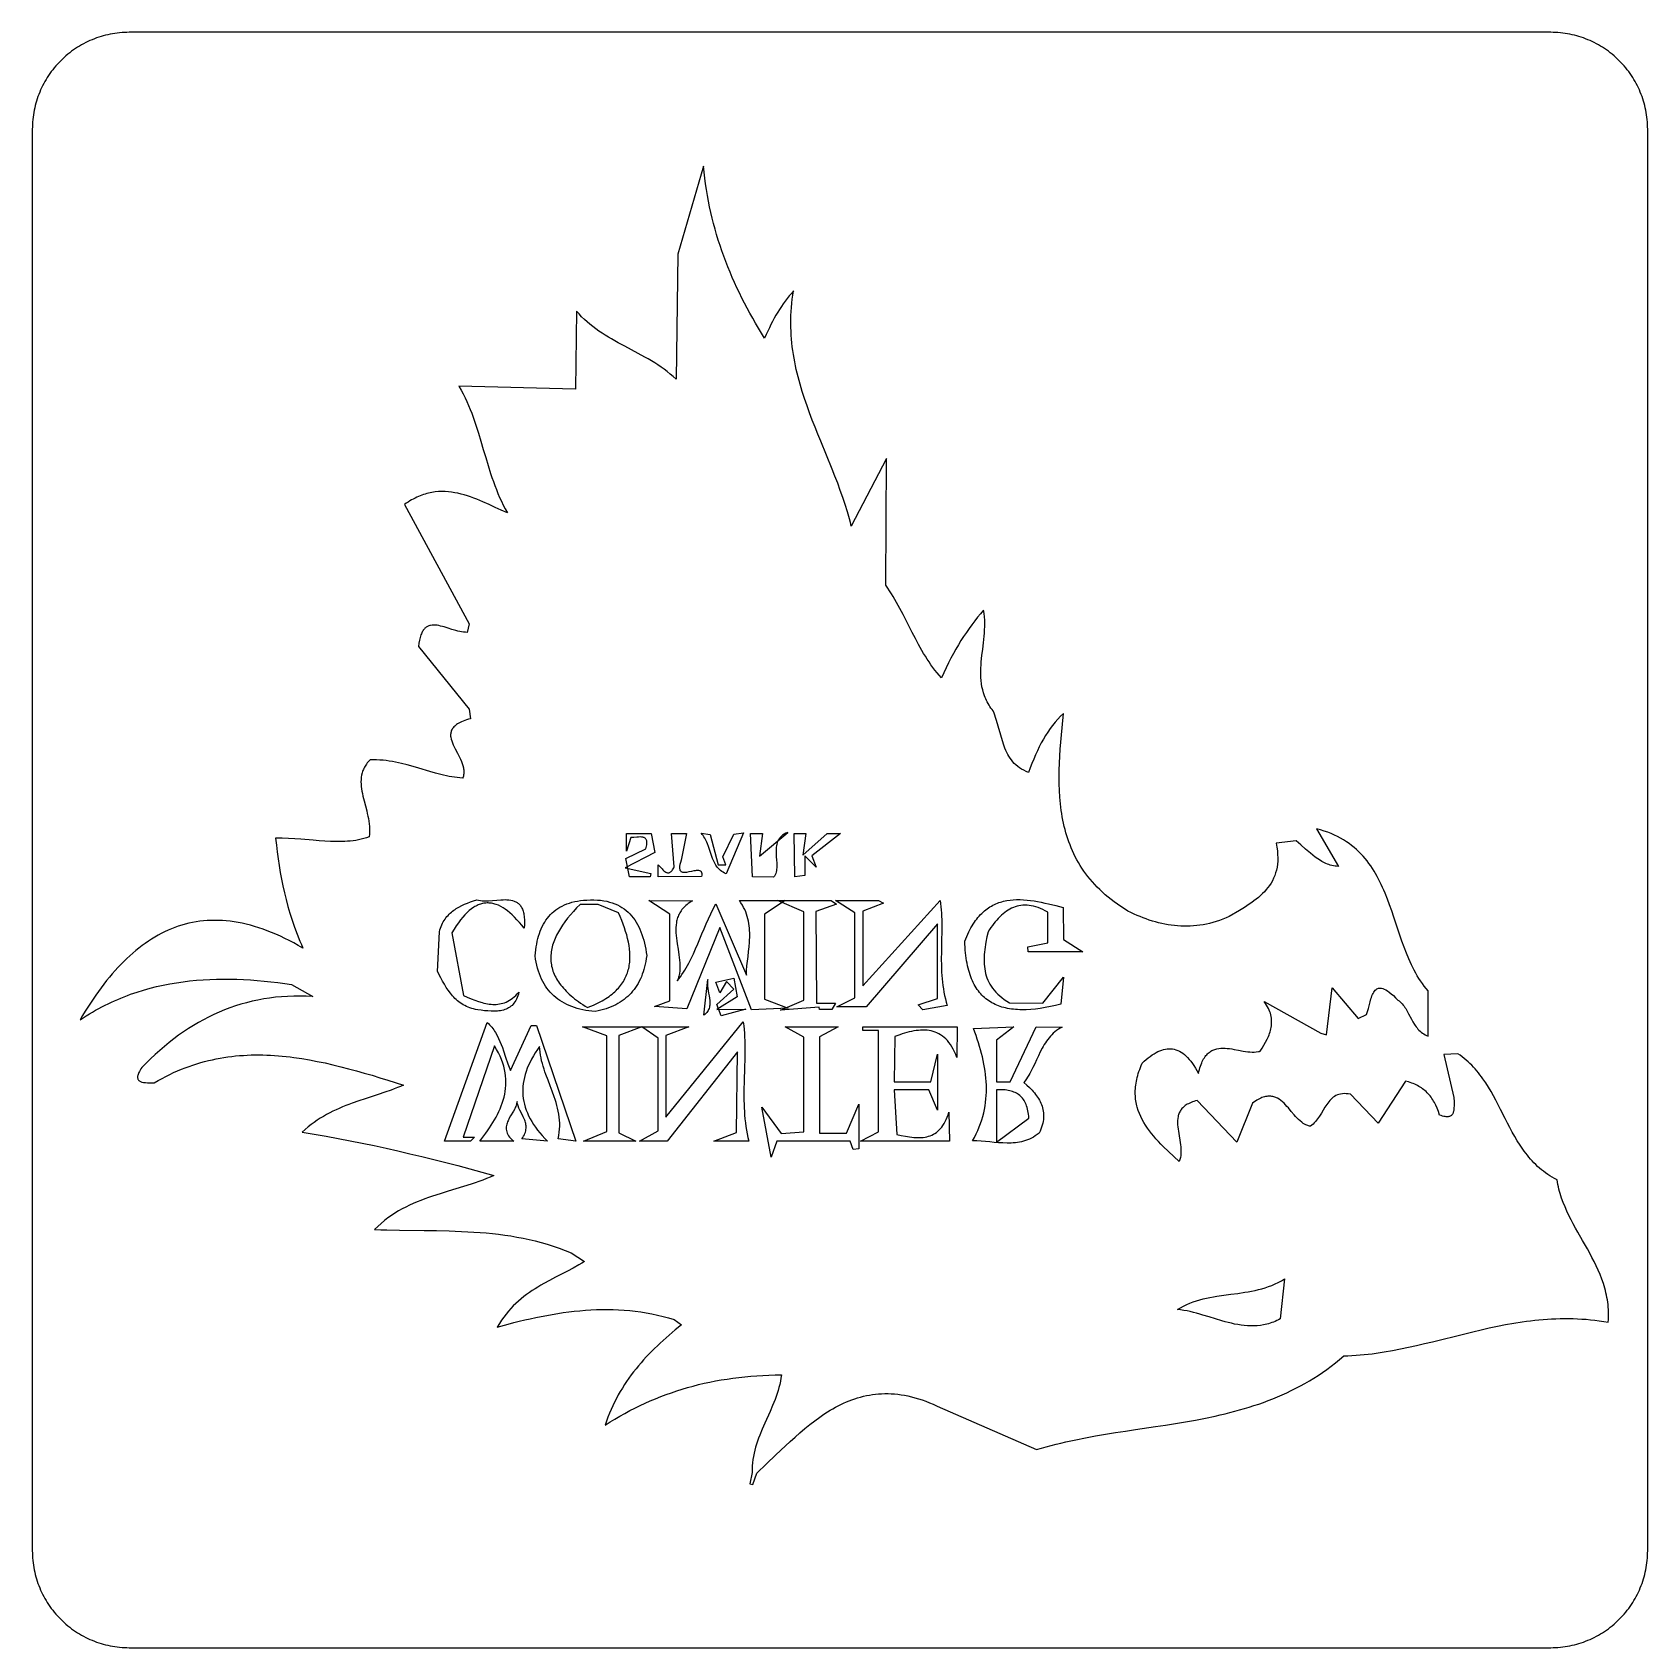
# Model space of a CAD drawing. Header units: metres. Extents: x -0.3 to 49.7, y 0.1 to 50.1.
import ezdxf

# ---------------------------------------------------------------- set-up
doc = ezdxf.new("R2010")
doc.units = ezdxf.units.M

msp = doc.modelspace()

# ---------------------------------------------------------------- linework, layer by layer
for points in [[(2.702571, 0.074357), (46.702571, 0.074357), (46.702571, 0.074357), (46.777063, 0.075281), (46.851332, 0.078044), (46.92535, 0.082634), (46.999084, 0.089037), (47.072505, 0.097242), (47.14558, 0.107234), (47.218281, 0.119003), (47.290575, 0.132534), (47.362432, 0.147815), (47.433822, 0.164834), (47.504714, 0.183577), (47.575076, 0.204033), (47.644879, 0.226187), (47.714091, 0.250028), (47.782682, 0.275543), (47.850621, 0.302719), (47.917878, 0.331543), (47.98442, 0.362002), (48.050219, 0.394084), (48.115242, 0.427777), (48.17946, 0.463067), (48.242842, 0.499941), (48.305356, 0.538387), (48.366973, 0.578392), (48.42766, 0.619944), (48.487389, 0.66303), (48.546127, 0.707636), (48.603845, 0.753751), (48.66051, 0.801361), (48.716094, 0.850454), (48.770565, 0.901017), (48.823891, 0.953037), (48.823891, 0.953037), (48.875912, 1.006364), (48.926474, 1.060834), (48.975567, 1.116418), (49.023177, 1.173084), (49.069292, 1.230801), (49.113899, 1.289539), (49.156984, 1.349268), (49.198536, 1.409956), (49.238541, 1.471572), (49.276987, 1.534086), (49.313862, 1.597468), (49.349151, 1.661686), (49.382844, 1.726709), (49.414926, 1.792508), (49.445386, 1.859051), (49.47421, 1.926307), (49.501385, 1.994246), (49.5269, 2.062837), (49.550741, 2.132049), (49.572895, 2.201852), (49.593351, 2.272214), (49.612094, 2.343106), (49.629113, 2.414496), (49.644394, 2.486353), (49.657925, 2.558648), (49.669694, 2.631348), (49.679687, 2.704424), (49.687891, 2.777844), (49.694294, 2.851578), (49.698884, 2.925596), (49.701647, 2.999866), (49.702571, 3.074357), (49.702571, 47.074357), (49.702571, 47.074357), (49.701647, 47.148849), (49.698884, 47.223119), (49.694294, 47.297136), (49.687891, 47.37087), (49.679687, 47.444291), (49.669694, 47.517367), (49.657925, 47.590067), (49.644394, 47.662361), (49.629113, 47.734219), (49.612094, 47.805609), (49.593351, 47.8765), (49.572895, 47.946863), (49.550741, 48.016665), (49.5269, 48.085878), (49.501385, 48.154469), (49.47421, 48.222408), (49.445386, 48.289664), (49.414926, 48.356207), (49.382844, 48.422005), (49.349151, 48.487029), (49.313862, 48.551247), (49.276987, 48.614628), (49.238541, 48.677142), (49.198536, 48.738759), (49.156984, 48.799447), (49.113899, 48.859175), (49.069292, 48.917913), (49.023177, 48.975631), (48.975567, 49.032297), (48.926474, 49.08788), (48.875912, 49.142351), (48.823891, 49.195678), (48.823891, 49.195678), (48.770565, 49.247698), (48.716094, 49.298261), (48.66051, 49.347354), (48.603845, 49.394964), (48.546127, 49.441078), (48.487389, 49.485685), (48.42766, 49.52877), (48.366973, 49.570322), (48.305356, 49.610327), (48.242842, 49.648774), (48.17946, 49.685648), (48.115242, 49.720938), (48.050219, 49.75463), (47.98442, 49.786712), (47.917878, 49.817172), (47.850621, 49.845996), (47.782682, 49.873172), (47.714091, 49.898686), (47.644879, 49.922527), (47.575076, 49.944682), (47.504714, 49.965137), (47.433822, 49.98388), (47.362432, 50.000899), (47.290575, 50.01618), (47.218281, 50.029712), (47.14558, 50.04148), (47.072505, 50.051473), (46.999084, 50.059677), (46.92535, 50.066081), (46.851332, 50.07067), (46.777063, 50.073433), (46.702571, 50.074357), (2.702571, 50.074357), (2.702571, 50.074357), (2.628079, 50.073433), (2.55381, 50.07067), (2.479792, 50.066081), (2.406058, 50.059677), (2.332637, 50.051473), (2.259562, 50.04148), (2.186861, 50.029712), (2.114567, 50.01618), (2.04271, 50.000899), (1.97132, 49.98388), (1.900428, 49.965137), (1.830066, 49.944682), (1.760263, 49.922527), (1.691051, 49.898686), (1.62246, 49.873172), (1.554521, 49.845996), (1.487264, 49.817172), (1.420722, 49.786712), (1.354923, 49.75463), (1.2899, 49.720938), (1.225682, 49.685648), (1.1623, 49.648774), (1.099786, 49.610327), (1.038169, 49.570322), (0.977482, 49.52877), (0.917753, 49.485685), (0.859015, 49.441078), (0.801297, 49.394964), (0.744632, 49.347354), (0.689048, 49.298261), (0.634577, 49.247698), (0.581251, 49.195678), (0.581251, 49.195678), (0.52923, 49.142351), (0.478668, 49.08788), (0.429575, 49.032297), (0.381965, 48.975631), (0.33585, 48.917913), (0.291243, 48.859175), (0.248158, 48.799447), (0.206606, 48.738759), (0.166601, 48.677142), (0.128155, 48.614628), (0.09128, 48.551247), (0.055991, 48.487029), (0.022298, 48.422005), (-0.009784, 48.356207), (-0.040244, 48.289664), (-0.069068, 48.222408), (-0.096243, 48.154469), (-0.121758, 48.085878), (-0.145599, 48.016665), (-0.167753, 47.946863), (-0.188209, 47.8765), (-0.206952, 47.805609), (-0.223971, 47.734219), (-0.239252, 47.662361), (-0.252783, 47.590067), (-0.264552, 47.517367), (-0.274545, 47.444291), (-0.282749, 47.37087), (-0.289152, 47.297136), (-0.293742, 47.223119), (-0.296505, 47.148849), (-0.297429, 47.074357), (-0.297429, 3.074357), (-0.297429, 3.074357), (-0.296505, 2.999866), (-0.293742, 2.925596), (-0.289152, 2.851578), (-0.282749, 2.777844), (-0.274545, 2.704424), (-0.264552, 2.631348), (-0.252783, 2.558648), (-0.239252, 2.486353), (-0.223971, 2.414496), (-0.206952, 2.343106), (-0.188209, 2.272214), (-0.167753, 2.201852), (-0.145599, 2.132049), (-0.121758, 2.062837), (-0.096243, 1.994246), (-0.069068, 1.926307), (-0.040244, 1.859051), (-0.009784, 1.792508), (0.022298, 1.726709), (0.055991, 1.661686), (0.09128, 1.597468), (0.128155, 1.534087), (0.166601, 1.471572), (0.206606, 1.409956), (0.248158, 1.349268), (0.291243, 1.28954), (0.33585, 1.230801), (0.381965, 1.173084), (0.429575, 1.116418), (0.478668, 1.060834), (0.52923, 1.006364), (0.581251, 0.953037), (0.581251, 0.953037), (0.634577, 0.901017), (0.689048, 0.850454), (0.744632, 0.801361), (0.801297, 0.753751), (0.859015, 0.707636), (0.917753, 0.66303), (0.977482, 0.619944), (1.038169, 0.578392), (1.099786, 0.538387), (1.1623, 0.499941), (1.225682, 0.463067), (1.2899, 0.427777), (1.354923, 0.394084), (1.420722, 0.362002), (1.487264, 0.331543), (1.554521, 0.302719), (1.62246, 0.275543), (1.691051, 0.250028), (1.760263, 0.226187), (1.830066, 0.204033), (1.900428, 0.183577), (1.97132, 0.164834), (2.04271, 0.147815), (2.114567, 0.132534), (2.186861, 0.119003), (2.259562, 0.107234), (2.332637, 0.097242), (2.406058, 0.089037), (2.479792, 0.082634), (2.55381, 0.078044), (2.628079, 0.075281), (2.702571, 0.074357)], [(20.480752, 45.92962), (19.680399, 43.20241), (19.630962, 39.337221), (19.630962, 39.337221), (19.541461, 39.418641), (19.4499, 39.496516), (19.356439, 39.571099), (19.261242, 39.642646), (19.164469, 39.711411), (19.066281, 39.777648), (18.966841, 39.841612), (18.866311, 39.903557), (18.76485, 39.963739), (18.662622, 40.022411), (18.456509, 40.136245), (18.249264, 40.247097), (18.04218, 40.357001), (17.836549, 40.467994), (17.633664, 40.582114), (17.533656, 40.640982), (17.434818, 40.701396), (17.337314, 40.763609), (17.241304, 40.827876), (17.14695, 40.894452), (17.054414, 40.963591), (16.963856, 41.035548), (16.87544, 41.110577), (16.789326, 41.188933), (16.705677, 41.27087), (16.624652, 41.356644), (16.546415, 41.446507), (16.51312, 39.026976), (12.908341, 39.11871), (12.908341, 39.11871), (12.974358, 39.00197), (13.036728, 38.884197), (13.095692, 38.765459), (13.151492, 38.645822), (13.204368, 38.525353), (13.254561, 38.404119), (13.302313, 38.282187), (13.347865, 38.159623), (13.391457, 38.036494), (13.433331, 37.912867), (13.512888, 37.664387), (13.588464, 37.414717), (13.661988, 37.164392), (13.735389, 36.913947), (13.810594, 36.663915), (13.889532, 36.414831), (13.931004, 36.290812), (13.974132, 36.167231), (14.019158, 36.044154), (14.066322, 35.921648), (14.115866, 35.799781), (14.168031, 35.678618), (14.223057, 35.558227), (14.281186, 35.438674), (14.342659, 35.320027), (14.407717, 35.202352), (14.407717, 35.202352), (14.219451, 35.285105), (14.030779, 35.370831), (13.841481, 35.456989), (13.651339, 35.541035), (13.555882, 35.581473), (13.460132, 35.620429), (13.364061, 35.657587), (13.267641, 35.692629), (13.170846, 35.725237), (13.073648, 35.755093), (12.976019, 35.78188), (12.877932, 35.805279), (12.779359, 35.824974), (12.680273, 35.840646), (12.580647, 35.851978), (12.480454, 35.858652), (12.379665, 35.86035), (12.278253, 35.856754), (12.176191, 35.847548), (12.073452, 35.832413), (12.02182, 35.822522), (11.970008, 35.811031), (11.918013, 35.797898), (11.865831, 35.783084), (11.81346, 35.76655), (11.760895, 35.748256), (11.708133, 35.728162), (11.655171, 35.706228), (11.602006, 35.682415), (11.548633, 35.656683), (11.49505, 35.628992), (11.441252, 35.599302), (11.387238, 35.567574), (11.333003, 35.533769), (11.278543, 35.497845), (11.223856, 35.459765), (13.221976, 31.768713), (13.162362, 31.502013), (13.162362, 31.502013), (13.105794, 31.502795), (13.048242, 31.507593), (12.989867, 31.515912), (12.930828, 31.527255), (12.871285, 31.541129), (12.811399, 31.557038), (12.691238, 31.59298), (12.571622, 31.63112), (12.453834, 31.667498), (12.396025, 31.683787), (12.339153, 31.698151), (12.283378, 31.710093), (12.228859, 31.719118), (12.175758, 31.724732), (12.124233, 31.726439), (12.074446, 31.723745), (12.026555, 31.716153), (12.003372, 31.710366), (11.980722, 31.703169), (11.958627, 31.6945), (11.937106, 31.684298), (11.916179, 31.6725), (11.895867, 31.659044), (11.876188, 31.643869), (11.857164, 31.626912), (11.838815, 31.608113), (11.82116, 31.587408), (11.804219, 31.564737), (11.788012, 31.540036), (11.77256, 31.513245), (11.757882, 31.484301), (11.743998, 31.453142), (11.730928, 31.419707), (11.718693, 31.383934), (11.707313, 31.345761), (11.687194, 31.261965), (11.670733, 31.167826), (11.658089, 31.062848), (13.221967, 29.119512), (13.264113, 28.82928), (13.264113, 28.82928), (13.201299, 28.811105), (13.142498, 28.79235), (13.087607, 28.773027), (13.036522, 28.753147), (12.989139, 28.732723), (12.945356, 28.711766), (12.905069, 28.690288), (12.868174, 28.668302), (12.834568, 28.645818), (12.804147, 28.622849), (12.776808, 28.599407), (12.752448, 28.575503), (12.730962, 28.55115), (12.712248, 28.526359), (12.696201, 28.501142), (12.682719, 28.475512), (12.671698, 28.449479), (12.663035, 28.423056), (12.656625, 28.396255), (12.652366, 28.369088), (12.650154, 28.341566), (12.649886, 28.313701), (12.651458, 28.285506), (12.654766, 28.256992), (12.666178, 28.199054), (12.683295, 28.139983), (12.705289, 28.079875), (12.731331, 28.018823), (12.760594, 27.956924), (12.792251, 27.894271), (12.859432, 27.767087), (12.926252, 27.638032), (12.957457, 27.573041), (12.986087, 27.507866), (13.011316, 27.442604), (13.032315, 27.377349), (13.048257, 27.312196), (13.054072, 27.279687), (13.058313, 27.24724), (13.060876, 27.214866), (13.061656, 27.182577), (13.060552, 27.150385), (13.057458, 27.118301), (13.052273, 27.086338), (13.044891, 27.054508), (13.035211, 27.022822), (13.023127, 26.991292), (13.023127, 26.991292), (12.938884, 26.996352), (12.85479, 27.00425), (12.770794, 27.014783), (12.686848, 27.027749), (12.602902, 27.042944), (12.518908, 27.060167), (12.434815, 27.079215), (12.350575, 27.099886), (12.181455, 27.145285), (12.011153, 27.194746), (11.665426, 27.299372), (11.489213, 27.351298), (11.310239, 27.400807), (11.128112, 27.446279), (11.035743, 27.466995), (10.942437, 27.486094), (10.848145, 27.503375), (10.752818, 27.518634), (10.656407, 27.531669), (10.558862, 27.542277), (10.460135, 27.550257), (10.360175, 27.555405), (10.258933, 27.55752), (10.156361, 27.556399), (10.156361, 27.556399), (10.125834, 27.52396), (10.097363, 27.491338), (10.070896, 27.458534), (10.046378, 27.425551), (10.023758, 27.392389), (10.002981, 27.359049), (9.983994, 27.325534), (9.966745, 27.291844), (9.951178, 27.257981), (9.937242, 27.223946), (9.924883, 27.189741), (9.914047, 27.155367), (9.896733, 27.086118), (9.884873, 27.016209), (9.878041, 26.945653), (9.87581, 26.87446), (9.877754, 26.802642), (9.883446, 26.730209), (9.89246, 26.657173), (9.904368, 26.583545), (9.918745, 26.509336), (9.935164, 26.434558), (9.972421, 26.283336), (10.012726, 26.12997), (10.052668, 25.974548), (10.071435, 25.896094), (10.088833, 25.81716), (10.104433, 25.737757), (10.117809, 25.657895), (10.128535, 25.577587), (10.136183, 25.496842), (10.140329, 25.415674), (10.140544, 25.334091), (10.136403, 25.252107), (10.127478, 25.169731), (10.127478, 25.169731), (10.045722, 25.142071), (9.963494, 25.117777), (9.880786, 25.096683), (9.797588, 25.078622), (9.713893, 25.063426), (9.629691, 25.050931), (9.544973, 25.040969), (9.459732, 25.033374), (9.373957, 25.027978), (9.28764, 25.024616), (9.200773, 25.02312), (9.113346, 25.023325), (8.936778, 25.028169), (8.757868, 25.037814), (8.576543, 25.050927), (8.392735, 25.066177), (8.017384, 25.097752), (7.825702, 25.111413), (7.631254, 25.121878), (7.43397, 25.127814), (7.334242, 25.128668), (7.23378, 25.12789), (7.23378, 25.12789), (7.256565, 24.916359), (7.281849, 24.705244), (7.309952, 24.494426), (7.341195, 24.28379), (7.3759, 24.073218), (7.414387, 23.862594), (7.456979, 23.651799), (7.503997, 23.440718), (7.555762, 23.229234), (7.612595, 23.017229), (7.674818, 22.804586), (7.742751, 22.59119), (7.816717, 22.376921), (7.897037, 22.161664), (7.984031, 21.945302), (8.030132, 21.83667), (8.078022, 21.727718), (8.078022, 21.727718), (7.935917, 21.809827), (7.795067, 21.887639), (7.655465, 21.961184), (7.517103, 22.03049), (7.379973, 22.095586), (7.244066, 22.156499), (7.109375, 22.213259), (6.975892, 22.265895), (6.843608, 22.314434), (6.712516, 22.358905), (6.582607, 22.399338), (6.453875, 22.435759), (6.326309, 22.468198), (6.199904, 22.496684), (6.074649, 22.521245), (5.950539, 22.541909), (5.827564, 22.558706), (5.705716, 22.571662), (5.584988, 22.580808), (5.465371, 22.586172), (5.346858, 22.587782), (5.22944, 22.585667), (5.113109, 22.579855), (4.997858, 22.570374), (4.883678, 22.557255), (4.770562, 22.540524), (4.658501, 22.52021), (4.547487, 22.496343), (4.437512, 22.46895), (4.328569, 22.43806), (4.220649, 22.403702), (4.113744, 22.365904), (4.007847, 22.324694), (3.902948, 22.280102), (3.799041, 22.232156), (3.696117, 22.180884), (3.594168, 22.126315), (3.493186, 22.068478), (3.393164, 22.0074), (3.294092, 21.943111), (3.195964, 21.875639), (3.09877, 21.805012), (3.002504, 21.73126), (2.907156, 21.65441), (2.81272, 21.574492), (2.719186, 21.491533), (2.626548, 21.405563), (2.534796, 21.316609), (2.443923, 21.224701), (2.353921, 21.129867), (2.264783, 21.032135), (2.176498, 20.931534), (2.089061, 20.828093), (2.002463, 20.72184), (1.916695, 20.612803), (1.831751, 20.501012), (1.74762, 20.386494), (1.664297, 20.269279), (1.581773, 20.149394), (1.500039, 20.026869), (1.419088, 19.901732), (1.338911, 19.774011), (1.259502, 19.643735), (1.18085, 19.510932), (1.18085, 19.510932), (1.276688, 19.573297), (1.372799, 19.633813), (1.46918, 19.692499), (1.565828, 19.749376), (1.66274, 19.804463), (1.759912, 19.85778), (1.857341, 19.909348), (1.955023, 19.959186), (2.052956, 20.007314), (2.151136, 20.053752), (2.24956, 20.098521), (2.348224, 20.141639), (2.447125, 20.183127), (2.54626, 20.223004), (2.645625, 20.261292), (2.745217, 20.298009), (2.845034, 20.333175), (2.945071, 20.366811), (3.145792, 20.429571), (3.347357, 20.486447), (3.549737, 20.5376), (3.752906, 20.583188), (3.956838, 20.62337), (4.161506, 20.658307), (4.366884, 20.688158), (4.572945, 20.713081), (4.779663, 20.733237), (4.987011, 20.748785), (5.194963, 20.759883), (5.403491, 20.766692), (5.612571, 20.769371), (5.822174, 20.768078), (6.032276, 20.762975), (6.242848, 20.754219), (6.453865, 20.74197), (6.6653, 20.726388), (6.877126, 20.707631), (7.089318, 20.68586), (7.301848, 20.661234), (7.51469, 20.633912), (7.727817, 20.604053), (8.382274, 20.229683), (8.382274, 20.229683), (8.184316, 20.239295), (7.988753, 20.243383), (7.795555, 20.241994), (7.604693, 20.235174), (7.416136, 20.222971), (7.229856, 20.20543), (7.045822, 20.182599), (6.864006, 20.154523), (6.684377, 20.12125), (6.506906, 20.082826), (6.331564, 20.039297), (6.158321, 19.990711), (5.987147, 19.937114), (5.818013, 19.878553), (5.650889, 19.815073), (5.485746, 19.746723), (5.322555, 19.673548), (5.161285, 19.595594), (5.001907, 19.51291), (4.844392, 19.42554), (4.688709, 19.333533), (4.53483, 19.236934), (4.382725, 19.13579), (4.232365, 19.030147), (4.083719, 18.920053), (3.936758, 18.805554), (3.791454, 18.686696), (3.647775, 18.563527), (3.505693, 18.436092), (3.365177, 18.304438), (3.2262, 18.168613), (3.08873, 18.028662), (3.08873, 18.028662), (3.061307, 17.987119), (3.037389, 17.948023), (3.016881, 17.911303), (2.999689, 17.876889), (2.985716, 17.844709), (2.974868, 17.814693), (2.967049, 17.78677), (2.962164, 17.760869), (2.960117, 17.736918), (2.960814, 17.714847), (2.96416, 17.694586), (2.970058, 17.676062), (2.978413, 17.659206), (2.989131, 17.643946), (3.002117, 17.630212), (3.017273, 17.617933), (3.034507, 17.607037), (3.053721, 17.597453), (3.074822, 17.589112), (3.097713, 17.581942), (3.148486, 17.57083), (3.205279, 17.563552), (3.267329, 17.55954), (3.333873, 17.558226), (3.404151, 17.559044), (3.477399, 17.561426), (3.477399, 17.561426), (3.597169, 17.63025), (3.716945, 17.695814), (3.836728, 17.758169), (3.956521, 17.817366), (4.076322, 17.873454), (4.196134, 17.926484), (4.315957, 17.976506), (4.435792, 18.023571), (4.555641, 18.067728), (4.675503, 18.109029), (4.79538, 18.147522), (4.915272, 18.18326), (5.035181, 18.216291), (5.155108, 18.246667), (5.275053, 18.274437), (5.395018, 18.299652), (5.515002, 18.322362), (5.635008, 18.342618), (5.755035, 18.360469), (5.875085, 18.375966), (5.99516, 18.38916), (6.115258, 18.4001), (6.235383, 18.408837), (6.355533, 18.415421), (6.475711, 18.419903), (6.595918, 18.422332), (6.716153, 18.42276), (6.836419, 18.421236), (6.956715, 18.417811), (7.077043, 18.412534), (7.197404, 18.405457), (7.317798, 18.396629), (7.438227, 18.386101), (7.558692, 18.373924), (7.679192, 18.360146), (7.79973, 18.34482), (8.040921, 18.30972), (8.282271, 18.269027), (8.523788, 18.223142), (8.765479, 18.172469), (9.007351, 18.117409), (9.249411, 18.058364), (9.491666, 17.995739), (9.734123, 17.929933), (9.976791, 17.861351), (10.219675, 17.790394), (10.462783, 17.717464), (10.706122, 17.642965), (11.193523, 17.490865), (11.193523, 17.490865), (11.097877, 17.449684), (11.001445, 17.410249), (10.904292, 17.372358), (10.806481, 17.335807), (10.609139, 17.265918), (10.409932, 17.198962), (10.007965, 17.06737), (9.806226, 16.999493), (9.604665, 16.928069), (9.504111, 16.890521), (9.403793, 16.851478), (9.303775, 16.810738), (9.20412, 16.768098), (9.104893, 16.723357), (9.006158, 16.676311), (8.907978, 16.626758), (8.810417, 16.574496), (8.713539, 16.519321), (8.617408, 16.461032), (8.522088, 16.399426), (8.427642, 16.334301), (8.334135, 16.265453), (8.24163, 16.192681), (8.150191, 16.115781), (8.059883, 16.034552), (8.059883, 16.034552), (8.431473, 15.972738), (8.802473, 15.907512), (9.172976, 15.838977), (9.543082, 15.767238), (9.912886, 15.692399), (10.282484, 15.614564), (10.651974, 15.533836), (11.021451, 15.450319), (11.391014, 15.364118), (11.760757, 15.275335), (12.130778, 15.184076), (12.501174, 15.090445), (12.872041, 14.994544), (13.243475, 14.896478), (13.615573, 14.796351), (13.988432, 14.694266), (13.988432, 14.694266), (13.874911, 14.643223), (13.760179, 14.594933), (13.644346, 14.549112), (13.527521, 14.505477), (13.409815, 14.463744), (13.291335, 14.423628), (13.052497, 14.347114), (12.811882, 14.273664), (12.570366, 14.201007), (12.328824, 14.126871), (12.088132, 14.048986), (11.968379, 14.007928), (11.849166, 13.96508), (11.730604, 13.92016), (11.612802, 13.872882), (11.495869, 13.822964), (11.379914, 13.770121), (11.265048, 13.71407), (11.15138, 13.654526), (11.039018, 13.591206), (10.928073, 13.523825), (10.818655, 13.4521), (10.710871, 13.375747), (10.604833, 13.294482), (10.500649, 13.208021), (10.398428, 13.11608), (10.298281, 13.018376), (10.298281, 13.018376), (10.489156, 13.011319), (10.680369, 13.005673), (11.063647, 12.997649), (11.832507, 12.987921), (12.217452, 12.982356), (12.602316, 12.973751), (12.794618, 12.967705), (12.986781, 12.960175), (13.178764, 12.95092), (13.370529, 12.939699), (13.562034, 12.926269), (13.753241, 12.910391), (13.94411, 12.891823), (14.134601, 12.870323), (14.324673, 12.845651), (14.514288, 12.817564), (14.703406, 12.785823), (14.891986, 12.750185), (15.07999, 12.710409), (15.267376, 12.666254), (15.454107, 12.617479), (15.640141, 12.563842), (15.825439, 12.505103), (16.009961, 12.44102), (16.193667, 12.371351), (16.376519, 12.295856), (16.793801, 12.026839), (16.793801, 12.026839), (16.707833, 11.973692), (16.62075, 11.922087), (16.443725, 11.822625), (16.263703, 11.726695), (16.081663, 11.632534), (15.898581, 11.538384), (15.715434, 11.442485), (15.533201, 11.343076), (15.442732, 11.291505), (15.352858, 11.238397), (15.263701, 11.183531), (15.175382, 11.126688), (15.088026, 11.067648), (15.001752, 11.00619), (14.916684, 10.942094), (14.832944, 10.875141), (14.750654, 10.80511), (14.669936, 10.731782), (14.590913, 10.654937), (14.513705, 10.574354), (14.438437, 10.489813), (14.365229, 10.401095), (14.294204, 10.307979), (14.225484, 10.210246), (14.159192, 10.107675), (14.095449, 10.000046), (14.095449, 10.000046), (14.434571, 10.091158), (14.604307, 10.134725), (14.774157, 10.176797), (14.94412, 10.217246), (15.114193, 10.255947), (15.284374, 10.292773), (15.454663, 10.327596), (15.625056, 10.36029), (15.795553, 10.390729), (15.96615, 10.418785), (16.136847, 10.444332), (16.307641, 10.467243), (16.47853, 10.487391), (16.649513, 10.504649), (16.820587, 10.518892), (16.991751, 10.529991), (17.163003, 10.53782), (17.334341, 10.542253), (17.505763, 10.543163), (17.677267, 10.540422), (17.848852, 10.533905), (18.020515, 10.523484), (18.192254, 10.509033), (18.364068, 10.490425), (18.535955, 10.467533), (18.707912, 10.44023), (18.879939, 10.40839), (19.052032, 10.371886), (19.224191, 10.33059), (19.396413, 10.284378), (19.568696, 10.233121), (19.799673, 10.065753), (19.799673, 10.065753), (19.605556, 9.909433), (19.41566, 9.75019), (19.230404, 9.587579), (19.139646, 9.504871), (19.050205, 9.421155), (18.962132, 9.336374), (18.875481, 9.250473), (18.790302, 9.163396), (18.706648, 9.075087), (18.624572, 8.985492), (18.544125, 8.894553), (18.465361, 8.802216), (18.38833, 8.708425), (18.313086, 8.613124), (18.239679, 8.516258), (18.168164, 8.417771), (18.098591, 8.317607), (18.031014, 8.215711), (17.965483, 8.112026), (17.902052, 8.006498), (17.840772, 7.899071), (17.781696, 7.789689), (17.724877, 7.678296), (17.670365, 7.564836), (17.618214, 7.449255), (17.568475, 7.331496), (17.521201, 7.211504), (17.476444, 7.089223), (17.434256, 6.964598), (17.434256, 6.964598), (17.585, 7.060126), (17.736817, 7.152569), (17.889726, 7.241932), (18.043747, 7.328221), (18.198899, 7.411441), (18.355202, 7.491597), (18.512676, 7.568696), (18.67134, 7.642741), (18.831216, 7.713739), (18.992321, 7.781694), (19.154677, 7.846613), (19.318302, 7.908499), (19.483217, 7.96736), (19.649442, 8.023199), (19.816995, 8.076023), (19.985898, 8.125836), (20.156169, 8.172645), (20.327829, 8.216454), (20.500897, 8.257268), (20.675393, 8.295093), (20.851337, 8.329935), (21.028749, 8.361798), (21.207648, 8.390688), (21.388054, 8.41661), (21.569987, 8.43957), (21.753467, 8.459573), (21.938513, 8.476624), (22.125145, 8.490729), (22.313384, 8.501892), (22.503248, 8.51012), (22.694758, 8.515417), (22.887934, 8.517789), (22.887934, 8.517789), (22.875171, 8.419507), (22.858455, 8.322204), (22.838082, 8.225809), (22.814348, 8.130247), (22.78755, 8.035449), (22.757983, 7.941339), (22.725943, 7.847847), (22.691728, 7.7549), (22.655632, 7.662424), (22.617952, 7.570349), (22.539024, 7.387108), (22.375192, 7.022234), (22.295025, 6.839442), (22.219184, 6.65564), (22.183625, 6.563179), (22.150036, 6.470249), (22.118713, 6.376776), (22.089952, 6.282689), (22.064049, 6.187914), (22.0413, 6.09238), (22.022002, 5.996013), (22.00645, 5.898742), (21.994941, 5.800494), (21.987771, 5.701196), (21.985236, 5.600776), (21.987632, 5.499162), (21.914114, 5.143768), (22.003029, 5.129831), (22.133269, 5.481165), (22.133269, 5.481165), (22.427028, 5.761415), (22.720302, 6.04375), (23.014753, 6.323418), (23.162939, 6.460767), (23.312044, 6.595668), (23.462274, 6.727528), (23.613838, 6.855751), (23.766943, 6.979745), (23.921797, 7.098915), (24.078609, 7.212667), (24.157814, 7.267327), (24.237586, 7.320409), (24.317951, 7.37184), (24.398935, 7.421546), (24.480565, 7.469451), (24.562865, 7.515483), (24.645863, 7.559567), (24.729584, 7.601628), (24.814054, 7.641593), (24.899299, 7.679387), (24.985345, 7.714936), (25.072218, 7.748165), (25.159945, 7.779001), (25.24855, 7.807369), (25.33806, 7.833196), (25.428501, 7.856405), (25.519899, 7.876925), (25.61228, 7.89468), (25.70567, 7.909596), (25.800095, 7.921598), (25.895581, 7.930614), (25.992153, 7.936567), (26.089839, 7.939385), (26.188663, 7.938993), (26.288652, 7.935317), (26.389832, 7.928282), (26.492228, 7.917814), (26.595868, 7.903839), (26.700776, 7.886283), (26.806978, 7.865072), (26.914502, 7.840131), (27.023372, 7.811386), (27.133615, 7.778763), (27.245256, 7.742188), (27.358322, 7.701586), (27.472839, 7.656883), (27.588832, 7.608005), (27.706328, 7.554878), (30.788394, 6.204264), (30.788394, 6.204264), (30.937871, 6.248777), (31.087904, 6.291284), (31.238463, 6.331882), (31.38952, 6.370669), (31.541048, 6.407745), (31.693017, 6.443207), (31.845399, 6.477154), (31.998167, 6.509684), (32.304745, 6.570888), (32.612525, 6.627604), (32.92128, 6.680621), (33.230785, 6.730725), (33.540814, 6.778703), (33.851139, 6.825342), (34.471779, 6.917751), (34.78164, 6.965096), (35.090894, 7.014249), (35.399315, 7.065998), (35.706677, 7.121129), (36.012753, 7.180431), (36.317318, 7.244689), (36.468963, 7.278923), (36.620145, 7.314691), (36.770837, 7.352092), (36.921009, 7.391224), (37.070634, 7.432185), (37.219683, 7.475075), (37.368128, 7.51999), (37.515941, 7.56703), (37.663094, 7.616292), (37.809558, 7.667876), (37.955304, 7.72188), (38.100306, 7.778402), (38.244534, 7.83754), (38.38796, 7.899392), (38.530556, 7.964058), (38.672294, 8.031636), (38.813145, 8.102223), (38.953082, 8.175918), (39.092075, 8.25282), (39.230097, 8.333027), (39.367119, 8.416638), (39.503114, 8.50375), (39.638052, 8.594462), (39.771906, 8.688872), (39.904647, 8.78708), (40.036247, 8.889182), (40.166678, 8.995279), (40.295912, 9.105467), (40.295912, 9.105467), (40.422238, 9.109602), (40.548342, 9.115783), (40.674237, 9.123931), (40.799935, 9.133965), (40.925451, 9.145804), (41.050796, 9.159368), (41.175984, 9.174577), (41.301029, 9.19135), (41.550739, 9.229268), (41.800031, 9.272479), (42.04901, 9.320339), (42.297781, 9.372207), (42.546448, 9.427437), (42.795116, 9.485389), (43.043891, 9.545417), (43.292877, 9.606881), (43.791902, 9.731538), (44.29303, 9.854217), (44.544644, 9.913207), (44.797099, 9.969773), (45.050498, 10.023271), (45.304948, 10.07306), (45.560552, 10.118496), (45.817416, 10.158936), (45.946353, 10.177082), (46.075644, 10.193737), (46.205303, 10.208822), (46.335342, 10.222256), (46.465774, 10.233958), (46.596614, 10.243849), (46.727873, 10.251848), (46.859564, 10.257874), (46.991702, 10.261848), (47.124299, 10.263688), (47.257368, 10.263315), (47.390922, 10.260647), (47.524975, 10.255606), (47.659539, 10.248109), (47.794628, 10.238078), (47.930254, 10.225431), (48.066431, 10.210088), (48.203173, 10.191969), (48.340491, 10.170993), (48.478399, 10.14708), (48.478399, 10.14708), (48.484642, 10.22758), (48.488515, 10.307222), (48.490086, 10.386032), (48.489423, 10.464032), (48.486592, 10.541246), (48.48166, 10.617697), (48.474694, 10.69341), (48.465762, 10.768408), (48.454931, 10.842714), (48.442267, 10.916352), (48.427837, 10.989345), (48.41171, 11.061718), (48.393951, 11.133494), (48.374629, 11.204696), (48.353809, 11.275348), (48.331559, 11.345474), (48.283039, 11.484241), (48.229604, 11.621186), (48.171791, 11.756497), (48.110137, 11.890364), (48.045179, 12.022976), (47.977452, 12.15452), (47.907494, 12.285186), (47.835842, 12.415163), (47.6896, 12.673805), (47.54302, 12.931956), (47.470945, 13.061319), (47.400395, 13.191126), (47.331907, 13.321565), (47.266018, 13.452826), (47.203265, 13.585097), (47.144183, 13.718567), (47.08931, 13.853425), (47.039183, 13.98986), (46.994337, 14.12806), (46.974063, 14.197881), (46.95531, 14.268215), (46.938147, 14.339084), (46.922639, 14.410512), (46.908854, 14.482524), (46.89686, 14.555142), (46.89686, 14.555142), (46.82116, 14.59476), (46.747828, 14.636214), (46.676793, 14.679448), (46.607981, 14.724406), (46.541322, 14.771031), (46.476742, 14.819269), (46.41417, 14.869062), (46.353535, 14.920354), (46.294763, 14.97309), (46.237784, 15.027213), (46.182524, 15.082668), (46.128912, 15.139398), (46.076877, 15.197347), (46.026345, 15.256459), (45.977245, 15.316678), (45.929506, 15.377948), (45.883054, 15.440212), (45.837819, 15.503416), (45.750707, 15.632414), (45.667596, 15.764494), (45.587908, 15.899208), (45.511069, 16.036106), (45.436501, 16.17474), (45.363629, 16.314661), (45.291878, 16.455421), (45.149429, 16.737662), (45.077581, 16.878245), (45.004549, 17.017872), (44.929756, 17.156095), (44.852627, 17.292464), (44.772587, 17.426531), (44.689057, 17.557848), (44.601464, 17.685965), (44.555963, 17.748683), (44.50923, 17.810434), (44.461194, 17.87116), (44.411781, 17.930806), (44.36092, 17.989316), (44.308539, 18.046633), (44.254566, 18.102702), (44.198928, 18.157466), (44.141555, 18.210869), (44.082374, 18.262856), (44.021312, 18.31337), (43.958299, 18.362355), (43.893261, 18.409755), (43.826128, 18.455514), (43.389755, 18.43945), (43.703631, 17.107827), (43.703631, 17.107827), (43.707358, 16.97313), (43.708972, 16.906943), (43.70918, 16.842752), (43.707052, 16.781476), (43.701658, 16.72403), (43.692069, 16.671333), (43.68541, 16.647052), (43.677354, 16.624301), (43.667784, 16.603197), (43.656585, 16.583852), (43.643638, 16.566382), (43.62883, 16.550902), (43.612042, 16.537526), (43.59316, 16.526369), (43.572067, 16.517545), (43.548646, 16.511169), (43.522781, 16.507356), (43.494357, 16.506221), (43.463257, 16.507877), (43.429364, 16.51244), (43.392563, 16.520024), (43.352737, 16.530744), (43.30977, 16.544715), (43.263546, 16.56205), (43.263546, 16.56205), (43.228154, 16.668543), (43.189226, 16.769089), (43.146635, 16.863799), (43.123925, 16.909001), (43.100251, 16.952785), (43.075598, 16.995165), (43.049948, 17.036156), (43.023287, 17.07577), (42.995597, 17.114023), (42.966864, 17.150927), (42.93707, 17.186496), (42.906201, 17.220745), (42.87424, 17.253686), (42.841171, 17.285335), (42.806977, 17.315704), (42.771644, 17.344808), (42.735155, 17.37266), (42.697494, 17.399274), (42.658645, 17.424664), (42.618592, 17.448843), (42.577319, 17.471827), (42.53481, 17.493627), (42.491049, 17.514259), (42.44602, 17.533736), (42.399707, 17.552072), (42.303165, 17.585375), (42.201295, 17.614279), (41.358329, 16.313971), (40.504849, 17.205028), (40.504849, 17.205028), (40.435507, 17.216544), (40.370299, 17.222688), (40.309011, 17.223722), (40.251426, 17.21991), (40.197328, 17.211515), (40.146502, 17.198799), (40.098732, 17.182027), (40.053803, 17.161461), (40.011497, 17.137364), (39.9716, 17.109999), (39.933895, 17.07963), (39.898167, 17.046519), (39.8642, 17.010929), (39.831778, 16.973124), (39.800686, 16.933367), (39.770707, 16.891921), (39.713226, 16.805013), (39.657609, 16.714506), (39.602129, 16.622503), (39.54506, 16.531111), (39.51539, 16.486301), (39.484676, 16.442433), (39.452701, 16.399769), (39.419249, 16.358574), (39.384105, 16.319109), (39.347053, 16.281638), (39.307878, 16.246425), (39.266362, 16.213732), (39.266362, 16.213732), (39.236373, 16.219161), (39.207052, 16.226341), (39.178372, 16.235197), (39.150301, 16.245652), (39.122812, 16.257631), (39.095874, 16.271058), (39.043534, 16.301954), (38.993047, 16.337731), (38.944177, 16.377784), (38.896689, 16.421505), (38.850348, 16.468288), (38.804917, 16.517525), (38.760162, 16.568612), (38.671737, 16.673902), (38.583189, 16.779305), (38.538281, 16.830531), (38.492636, 16.879966), (38.446019, 16.927002), (38.398194, 16.971032), (38.348926, 17.011449), (38.297979, 17.047648), (38.245119, 17.07902), (38.217897, 17.092708), (38.190109, 17.104961), (38.161725, 17.115704), (38.132715, 17.124861), (38.10305, 17.132358), (38.0727, 17.138116), (38.041637, 17.142062), (38.00983, 17.144118), (37.977251, 17.14421), (37.943869, 17.142261), (37.909656, 17.138195), (37.874582, 17.131937), (37.838617, 17.12341), (37.801733, 17.11254), (37.763899, 17.09925), (37.725087, 17.083463), (37.685266, 17.065106), (37.644408, 17.0441), (37.602483, 17.020372), (37.559461, 16.993844), (37.515314, 16.964441), (37.470011, 16.932088), (36.986137, 15.726539), (35.756275, 17.012283), (35.756275, 17.012283), (35.704803, 16.998034), (35.656156, 16.982828), (35.610266, 16.966689), (35.567059, 16.949639), (35.526465, 16.931701), (35.488413, 16.912897), (35.452832, 16.893251), (35.41965, 16.872785), (35.388797, 16.851522), (35.360201, 16.829484), (35.333792, 16.806695), (35.309498, 16.783176), (35.287247, 16.758952), (35.26697, 16.734043), (35.248594, 16.708474), (35.23205, 16.682267), (35.217264, 16.655445), (35.204167, 16.62803), (35.192687, 16.600045), (35.182754, 16.571513), (35.174295, 16.542457), (35.16724, 16.512898), (35.157058, 16.452368), (35.151638, 16.390104), (35.150411, 16.326288), (35.152808, 16.261102), (35.15826, 16.194727), (35.166198, 16.127347), (35.176053, 16.059141), (35.199239, 15.920984), (35.223265, 15.781711), (35.234171, 15.71211), (35.24358, 15.642777), (35.250923, 15.573891), (35.255631, 15.505636), (35.257136, 15.438194), (35.254867, 15.371745), (35.248257, 15.306472), (35.236736, 15.242557), (35.228956, 15.211166), (35.219735, 15.180182), (35.209001, 15.149628), (35.196685, 15.119528), (35.196685, 15.119528), (35.031069, 15.273138), (34.867547, 15.427704), (34.70837, 15.584071), (34.631113, 15.663193), (34.555785, 15.743081), (34.482668, 15.823842), (34.412043, 15.90558), (34.344191, 15.988401), (34.279393, 16.07241), (34.21793, 16.157713), (34.160084, 16.244416), (34.106135, 16.332624), (34.056365, 16.422443), (34.011055, 16.513977), (33.970486, 16.607333), (33.934939, 16.702616), (33.904696, 16.799931), (33.891651, 16.849384), (33.880037, 16.899384), (33.86989, 16.949945), (33.861244, 17.001081), (33.854135, 17.052803), (33.848598, 17.105126), (33.844667, 17.158063), (33.84238, 17.211626), (33.841769, 17.26583), (33.842871, 17.320686), (33.84572, 17.376209), (33.850352, 17.432412), (33.856802, 17.489307), (33.865105, 17.546908), (33.875296, 17.605228), (33.887411, 17.66428), (33.901484, 17.724078), (33.91755, 17.784635), (33.935646, 17.845964), (33.955805, 17.908077), (33.978063, 17.970989), (34.002456, 18.034712), (34.029018, 18.09926), (34.057784, 18.164645), (34.057784, 18.164645), (34.120376, 18.223935), (34.182418, 18.27919), (34.243911, 18.330371), (34.304859, 18.377433), (34.365263, 18.420334), (34.425124, 18.459032), (34.484446, 18.493485), (34.543229, 18.52365), (34.601477, 18.549484), (34.65919, 18.570946), (34.716372, 18.587992), (34.773023, 18.600581), (34.829147, 18.60867), (34.884744, 18.612216), (34.939817, 18.611177), (34.994369, 18.605511), (35.0484, 18.595176), (35.101913, 18.580128), (35.154911, 18.560325), (35.207394, 18.535726), (35.259365, 18.506287), (35.310826, 18.471966), (35.361779, 18.432721), (35.412226, 18.388509), (35.46217, 18.339288), (35.511611, 18.285015), (35.560552, 18.225649), (35.608995, 18.161145), (35.656942, 18.091463), (35.704394, 18.01656), (35.751355, 17.936393), (35.797826, 17.85092), (35.797826, 17.85092), (35.812014, 17.912577), (35.827185, 17.971086), (35.843313, 18.026523), (35.860377, 18.078961), (35.878353, 18.128473), (35.897218, 18.175135), (35.916948, 18.21902), (35.937519, 18.260202), (35.958909, 18.298756), (35.981094, 18.334755), (36.004051, 18.368274), (36.027757, 18.399386), (36.052188, 18.428166), (36.07732, 18.454688), (36.103131, 18.479025), (36.129596, 18.501252), (36.156694, 18.521444), (36.1844, 18.539673), (36.21269, 18.556014), (36.241543, 18.570542), (36.270934, 18.583329), (36.300839, 18.594451), (36.331237, 18.603982), (36.362102, 18.611995), (36.425144, 18.623764), (36.489779, 18.630352), (36.55582, 18.632351), (36.62308, 18.630353), (36.691373, 18.624952), (36.760511, 18.61674), (36.830307, 18.60631), (36.900576, 18.594253), (37.041781, 18.567633), (37.182632, 18.541619), (37.252458, 18.530322), (37.321635, 18.520953), (37.389976, 18.514107), (37.457294, 18.510376), (37.523403, 18.510351), (37.588116, 18.514627), (37.651245, 18.523794), (37.682158, 18.530398), (37.712605, 18.538447), (37.712605, 18.538447), (37.769071, 18.6304), (37.823206, 18.722053), (37.874105, 18.813582), (37.920862, 18.905161), (37.96257, 18.996963), (37.981247, 19.043002), (37.998323, 19.089163), (38.013684, 19.135467), (38.027216, 19.181935), (38.038806, 19.22859), (38.048342, 19.275454), (38.055709, 19.322548), (38.060795, 19.369893), (38.063486, 19.417513), (38.063669, 19.465428), (38.061231, 19.51366), (38.056059, 19.562231), (38.048039, 19.611163), (38.037057, 19.660478), (38.023002, 19.710197), (38.005759, 19.760342), (37.985215, 19.810935), (37.961257, 19.861998), (37.933772, 19.913553), (37.902646, 19.965621), (37.867767, 20.018223), (37.82902, 20.071383), (39.589164, 19.098443), (39.758067, 19.04531), (39.938861, 20.497964), (40.737561, 19.552173), (41.000092, 19.672084), (41.000092, 19.672084), (41.030325, 19.764266), (41.057758, 19.861969), (41.110119, 20.061852), (41.137991, 20.157991), (41.152995, 20.203789), (41.168956, 20.247569), (41.186058, 20.288954), (41.204485, 20.327565), (41.224422, 20.363026), (41.246052, 20.394959), (41.269559, 20.422986), (41.295129, 20.44673), (41.322944, 20.465813), (41.353188, 20.479858), (41.36928, 20.484873), (41.386047, 20.488487), (41.403515, 20.490652), (41.421704, 20.491322), (41.440639, 20.490449), (41.460343, 20.487987), (41.502149, 20.478103), (41.547304, 20.461292), (41.595994, 20.437179), (41.648403, 20.405384), (41.704714, 20.365531), (41.765112, 20.317241), (41.829781, 20.260137), (41.898905, 20.193842), (41.972668, 20.117979), (41.972668, 20.117979), (42.008837, 20.091087), (42.042887, 20.06216), (42.074984, 20.031351), (42.105295, 19.998812), (42.133986, 19.964696), (42.161224, 19.929158), (42.187174, 19.892349), (42.212003, 19.854422), (42.258965, 19.775828), (42.303441, 19.694599), (42.390256, 19.529133), (42.435258, 19.447342), (42.483098, 19.367813), (42.508499, 19.329278), (42.535107, 19.291767), (42.563091, 19.255432), (42.592616, 19.220428), (42.623849, 19.186907), (42.656956, 19.155021), (42.692103, 19.124925), (42.729458, 19.09677), (42.769186, 19.070709), (42.811453, 19.046897), (42.856427, 19.025485), (42.904273, 19.006626), (42.904198, 20.401842), (42.904198, 20.401842), (42.842831, 20.476474), (42.783994, 20.552777), (42.727577, 20.630676), (42.673467, 20.710096), (42.621554, 20.790962), (42.571728, 20.873199), (42.523877, 20.956733), (42.477891, 21.041487), (42.433658, 21.127388), (42.391068, 21.214359), (42.350009, 21.302327), (42.310371, 21.391215), (42.234913, 21.571455), (42.163806, 21.75448), (42.096163, 21.939688), (42.031097, 22.12648), (41.905143, 22.502415), (41.84248, 22.690358), (41.778844, 22.877485), (41.713347, 23.063196), (41.645101, 23.24689), (41.573219, 23.427968), (41.535637, 23.517338), (41.496813, 23.605829), (41.456636, 23.693365), (41.414995, 23.779873), (41.37178, 23.865276), (41.326879, 23.949501), (41.280182, 24.032471), (41.231577, 24.114112), (41.180954, 24.194348), (41.128201, 24.273106), (41.073208, 24.350309), (41.015864, 24.425883), (40.956058, 24.499752), (40.893678, 24.571843), (40.828614, 24.642079), (40.760756, 24.710386), (40.689991, 24.776689), (40.616209, 24.840912), (40.5393, 24.902981), (40.459152, 24.962821), (40.375654, 25.020357), (40.288696, 25.075513), (40.198166, 25.128215), (40.103953, 25.178388), (40.005947, 25.225956), (39.904037, 25.270845), (39.798111, 25.31298), (39.688059, 25.352285), (39.57377, 25.388686), (39.455132, 25.422108), (40.127231, 24.256743), (40.127231, 24.256743), (40.075285, 24.261088), (40.024573, 24.267703), (39.975041, 24.276492), (39.926637, 24.287358), (39.87931, 24.300205), (39.833007, 24.314937), (39.787675, 24.331457), (39.743263, 24.34967), (39.699717, 24.369478), (39.656986, 24.390787), (39.615017, 24.413499), (39.573759, 24.437519), (39.493162, 24.489094), (39.414778, 24.544745), (39.338187, 24.603699), (39.262972, 24.665188), (39.114993, 24.79269), (38.967492, 24.92109), (38.892875, 24.983701), (38.817122, 25.044228), (38.200008, 24.975454), (38.200008, 24.975454), (38.222921, 24.855396), (38.239208, 24.740112), (38.24909, 24.629441), (38.252791, 24.523223), (38.250534, 24.421297), (38.242541, 24.323503), (38.229038, 24.229681), (38.210245, 24.139671), (38.186387, 24.053313), (38.157686, 23.970445), (38.124366, 23.890908), (38.086649, 23.814542), (38.044759, 23.741186), (37.998919, 23.670679), (37.949352, 23.602862), (37.89628, 23.537575), (37.839928, 23.474656), (37.780519, 23.413946), (37.718274, 23.355285), (37.653418, 23.298511), (37.586173, 23.243466), (37.516763, 23.189987), (37.445411, 23.137916), (37.37234, 23.087092), (37.297772, 23.037355), (37.221931, 22.988543), (37.067323, 22.893059), (36.752647, 22.706151), (36.752647, 22.706151), (36.650632, 22.66144), (36.548844, 22.620567), (36.447285, 22.58347), (36.345959, 22.550086), (36.244868, 22.520355), (36.144016, 22.494214), (36.043405, 22.471601), (35.943039, 22.452455), (35.842921, 22.436712), (35.743053, 22.424312), (35.643438, 22.415192), (35.544081, 22.40929), (35.444983, 22.406545), (35.346147, 22.406894), (35.247578, 22.410276), (35.149276, 22.416628), (35.051247, 22.425889), (34.953492, 22.437996), (34.856015, 22.452888), (34.758819, 22.470502), (34.661906, 22.490778), (34.56528, 22.513652), (34.468943, 22.539062), (34.3729, 22.566948), (34.277152, 22.597246), (34.181702, 22.629896), (34.086555, 22.664834), (33.991712, 22.701999), (33.897177, 22.741329), (33.802953, 22.782763), (33.709042, 22.826237), (33.615449, 22.871691), (33.615449, 22.871691), (33.504107, 22.941195), (33.39651, 23.011859), (33.2926, 23.083665), (33.192317, 23.156598), (33.095605, 23.230643), (33.002405, 23.305783), (32.912659, 23.382002), (32.826309, 23.459284), (32.743296, 23.537614), (32.663564, 23.616975), (32.587053, 23.697352), (32.513705, 23.778728), (32.443463, 23.861088), (32.376268, 23.944416), (32.312063, 24.028696), (32.250789, 24.113911), (32.192387, 24.200047), (32.136801, 24.287086), (32.083972, 24.375014), (32.033841, 24.463814), (31.986351, 24.55347), (31.941444, 24.643966), (31.899061, 24.735287), (31.859145, 24.827417), (31.821637, 24.920338), (31.786479, 25.014037), (31.753613, 25.108496), (31.722982, 25.2037), (31.694526, 25.299633), (31.668189, 25.396278), (31.643911, 25.493621), (31.621634, 25.591645), (31.601302, 25.690333), (31.582855, 25.789671), (31.566235, 25.889642), (31.551384, 25.990231), (31.538245, 26.091421), (31.526759, 26.193196), (31.516868, 26.295541), (31.508514, 26.39844), (31.496184, 26.605834), (31.489305, 26.815251), (31.487412, 27.026565), (31.49004, 27.239647), (31.496725, 27.45437), (31.507001, 27.670606), (31.520405, 27.888229), (31.53647, 28.10711), (31.554733, 28.327123), (31.574729, 28.548139), (31.61806, 28.992674), (31.61806, 28.992674), (31.527599, 28.905289), (31.441243, 28.814388), (31.358767, 28.719959), (31.279946, 28.621989), (31.204556, 28.520467), (31.13237, 28.415381), (31.063164, 28.306718), (30.996712, 28.194467), (30.93279, 28.078615), (30.871172, 27.959151), (30.811632, 27.836063), (30.753947, 27.709338), (30.697889, 27.578965), (30.643235, 27.444931), (30.58976, 27.307225), (30.537237, 27.165834), (30.537237, 27.165834), (30.460658, 27.196715), (30.389061, 27.230962), (30.322221, 27.268423), (30.259914, 27.308944), (30.201915, 27.352375), (30.148001, 27.398562), (30.097946, 27.447352), (30.051526, 27.498593), (30.008517, 27.552134), (29.968694, 27.60782), (29.931833, 27.6655), (29.89771, 27.725021), (29.866099, 27.786231), (29.836778, 27.848977), (29.80952, 27.913107), (29.784102, 27.978467), (29.760299, 28.044907), (29.737887, 28.112272), (29.696338, 28.249172), (29.65766, 28.387946), (29.620056, 28.527374), (29.581732, 28.666237), (29.540891, 28.803315), (29.518966, 28.870803), (29.495739, 28.937386), (29.470985, 29.002914), (29.44448, 29.067233), (29.44448, 29.067233), (29.409145, 29.113467), (29.375875, 29.159789), (29.344616, 29.2062), (29.315316, 29.252698), (29.287922, 29.299283), (29.262381, 29.345955), (29.238642, 29.392713), (29.21665, 29.439558), (29.196354, 29.486488), (29.177701, 29.533503), (29.145111, 29.627788), (29.118459, 29.722409), (29.097325, 29.817363), (29.081285, 29.912648), (29.069918, 30.008259), (29.062803, 30.104195), (29.059518, 30.200452), (29.059641, 30.297027), (29.062751, 30.393917), (29.068427, 30.491119), (29.076245, 30.588629), (29.096626, 30.784565), (29.120522, 30.981698), (29.144558, 31.180006), (29.165362, 31.379463), (29.173498, 31.479615), (29.179561, 31.580045), (29.18313, 31.68075), (29.183782, 31.781727), (29.181096, 31.882974), (29.174651, 31.984486), (29.164025, 32.086261), (29.148796, 32.188296), (29.148796, 32.188296), (29.055121, 32.079529), (28.963243, 31.968485), (28.873126, 31.85502), (28.784736, 31.738992), (28.698034, 31.620258), (28.612987, 31.498675), (28.529558, 31.3741), (28.447711, 31.24639), (28.36741, 31.115403), (28.28862, 30.980996), (28.211304, 30.843026), (28.135427, 30.70135), (28.060953, 30.555826), (27.987846, 30.40631), (27.91607, 30.25266), (27.845589, 30.094734), (27.845589, 30.094734), (27.775271, 30.17287), (27.707435, 30.252691), (27.641939, 30.334101), (27.57864, 30.417006), (27.517397, 30.50131), (27.458068, 30.586919), (27.400509, 30.673737), (27.344579, 30.76167), (27.290135, 30.850622), (27.237036, 30.940499), (27.134301, 31.122647), (27.035235, 31.307354), (26.938702, 31.493861), (26.748677, 31.869232), (26.65291, 32.056577), (26.555123, 32.242682), (26.454177, 32.426788), (26.402164, 32.517854), (26.348935, 32.608135), (26.294347, 32.697536), (26.238259, 32.785962), (26.180527, 32.873319), (26.121009, 32.959511), (26.140036, 36.884929), (25.052051, 34.790465), (25.052051, 34.790465), (25.02408, 34.902421), (24.994562, 35.014009), (24.931188, 35.236161), (24.862527, 35.457086), (24.78918, 35.676949), (24.711745, 35.895915), (24.63082, 36.114148), (24.547005, 36.331812), (24.460899, 36.549073), (24.284209, 36.983041), (24.105541, 37.417369), (24.016963, 37.63508), (23.929687, 37.853375), (23.844312, 38.072418), (23.761438, 38.292374), (23.681662, 38.513407), (23.605585, 38.735683), (23.533805, 38.959366), (23.466921, 39.18462), (23.435502, 39.297887), (23.405531, 39.41161), (23.377084, 39.525807), (23.350236, 39.6405), (23.32506, 39.75571), (23.301633, 39.871456), (23.280028, 39.98776), (23.260322, 40.104642), (23.242588, 40.222122), (23.226901, 40.340222), (23.213337, 40.458961), (23.20197, 40.578361), (23.192876, 40.698441), (23.186128, 40.819223), (23.181802, 40.940727), (23.179973, 41.062974), (23.180716, 41.185984), (23.184104, 41.309777), (23.190215, 41.434375), (23.199121, 41.559798), (23.210899, 41.686067), (23.225622, 41.813201), (23.243367, 41.941222), (23.264206, 42.070151), (23.264206, 42.070151), (23.196463, 41.992238), (23.130826, 41.913191), (23.067182, 41.832873), (23.005417, 41.751146), (22.945418, 41.667875), (22.887072, 41.582921), (22.830264, 41.496147), (22.774881, 41.407418), (22.720811, 41.316595), (22.667939, 41.223541), (22.616152, 41.12812), (22.565337, 41.030195), (22.51538, 40.929628), (22.466167, 40.826282), (22.417586, 40.720021), (22.369523, 40.610708), (22.369523, 40.610708), (22.274322, 40.762939), (22.181136, 40.915868), (22.089994, 41.069517), (22.00093, 41.223905), (21.913976, 41.379053), (21.829164, 41.534981), (21.746525, 41.69171), (21.666093, 41.849259), (21.587898, 42.00765), (21.511973, 42.166902), (21.438349, 42.327035), (21.36706, 42.488072), (21.298137, 42.65003), (21.231612, 42.812932), (21.167517, 42.976797), (21.105884, 43.141646), (21.046745, 43.307499), (20.990132, 43.474376), (20.936078, 43.642298), (20.884614, 43.811285), (20.835772, 43.981357), (20.789585, 44.152536), (20.746084, 44.32484), (20.705301, 44.498291), (20.66727, 44.67291), (20.63202, 44.848715), (20.599585, 45.025728), (20.569997, 45.203969), (20.543288, 45.383458), (20.519489, 45.564216), (20.498633, 45.746263), (20.480752, 45.92962)], [(18.827399, 23.935839), (18.184409, 23.935839), (18.077125, 24.497211), (18.692089, 24.798544), (18.692089, 24.798544), (18.704154, 24.844098), (18.713284, 24.885875), (18.719601, 24.924029), (18.723227, 24.958717), (18.724285, 24.990092), (18.722895, 25.018311), (18.719181, 25.043527), (18.713264, 25.065896), (18.705266, 25.085573), (18.69531, 25.102712), (18.683518, 25.117469), (18.670011, 25.129999), (18.654912, 25.140457), (18.638342, 25.148997), (18.620424, 25.155774), (18.60128, 25.160944), (18.559803, 25.167082), (18.514885, 25.168649), (18.467504, 25.166885), (18.418636, 25.163031), (18.320346, 25.154009), (18.272877, 25.151321), (18.227828, 25.1515), (18.096257, 24.726811), (18.096257, 25.278926), (18.861105, 25.278926), (18.974147, 24.687422), (18.049018, 24.208491), (18.848854, 24.03534), (18.827399, 23.935839)], [(19.954577, 25.278926), (19.786776, 24.44794), (19.786776, 24.44794), (19.763954, 24.376331), (19.748315, 24.313963), (19.739413, 24.26027), (19.736805, 24.214688), (19.737722, 24.194763), (19.740046, 24.176654), (19.743721, 24.160291), (19.748693, 24.145603), (19.754905, 24.132521), (19.762301, 24.120972), (19.770827, 24.110887), (19.780427, 24.102196), (19.791045, 24.094827), (19.802626, 24.088711), (19.828454, 24.079952), (19.857467, 24.075357), (19.889221, 24.074361), (19.923273, 24.076399), (19.959177, 24.080908), (20.034767, 24.095081), (20.11244, 24.112367), (20.188643, 24.128254), (20.225083, 24.134262), (20.259823, 24.138228), (20.292419, 24.139588), (20.322428, 24.137778), (20.349404, 24.132233), (20.372904, 24.12239), (20.383212, 24.11568), (20.392484, 24.107684), (20.400665, 24.098331), (20.407699, 24.087551), (20.413532, 24.075273), (20.418107, 24.061427), (20.421368, 24.045943), (20.423262, 24.028749), (20.42272, 23.988951), (20.416037, 23.941471), (19.071113, 23.935278), (19.071113, 24.303176), (19.071113, 24.303176), (19.132067, 24.241767), (19.19317, 24.17779), (19.223825, 24.147644), (19.254574, 24.120221), (19.285435, 24.096645), (19.316427, 24.078036), (19.331978, 24.070946), (19.347569, 24.065518), (19.363202, 24.061893), (19.378879, 24.060211), (19.394604, 24.060614), (19.410377, 24.063239), (19.426203, 24.068229), (19.442082, 24.075723), (19.458017, 24.085862), (19.474011, 24.098785), (19.490066, 24.114634), (19.506184, 24.133548), (19.522367, 24.155667), (19.538619, 24.181132), (19.554941, 24.210083), (19.571335, 24.242661), (19.490888, 25.278926), (19.954577, 25.278926)], [(20.404488, 25.282355), (20.68022, 25.244436), (20.927361, 24.302135), (21.167054, 24.302135), (21.075665, 24.556497), (21.420475, 25.252132), (21.716681, 25.292604), (21.175902, 24.03152), (21.175902, 24.03152), (21.12843, 24.051828), (21.084475, 24.074807), (21.043836, 24.100311), (21.006312, 24.128196), (20.971703, 24.158313), (20.939807, 24.190519), (20.910423, 24.224665), (20.883351, 24.260608), (20.858389, 24.2982), (20.835337, 24.337295), (20.813993, 24.377748), (20.794157, 24.419413), (20.758202, 24.505794), (20.725866, 24.59527), (20.665616, 24.778835), (20.634487, 24.870588), (20.600545, 24.960766), (20.582017, 25.004898), (20.562182, 25.048199), (20.54084, 25.090521), (20.51779, 25.13172), (20.492831, 25.171649), (20.465761, 25.210162), (20.436381, 25.247112), (20.404488, 25.282355)], [(21.935052, 25.278926), (22.304017, 25.278926), (22.207541, 24.570033), (23.090228, 25.310177), (23.090228, 25.310177), (23.02912, 25.282154), (22.9749, 25.251793), (22.927186, 25.219229), (22.885593, 25.184597), (22.849737, 25.148031), (22.819235, 25.109664), (22.793701, 25.069633), (22.772752, 25.02807), (22.756005, 24.98511), (22.743075, 24.940888), (22.733577, 24.895537), (22.727129, 24.849193), (22.723345, 24.80199), (22.721843, 24.754061), (22.722237, 24.705542), (22.724144, 24.656566), (22.730962, 24.557782), (22.739222, 24.458785), (22.745854, 24.360649), (22.747599, 24.31224), (22.747785, 24.264449), (22.746027, 24.217411), (22.741942, 24.17126), (22.735146, 24.12613), (22.725254, 24.082156), (22.711883, 24.039472), (22.694648, 23.998213), (22.673166, 23.958512), (22.647053, 23.920504), (21.995392, 23.933428), (21.935052, 25.278926)], [(23.284658, 25.278926), (23.644444, 25.278926), (23.55226, 24.601568), (24.306279, 25.278926), (24.716694, 25.278926), (23.829087, 24.587171), (23.961642, 24.237016), (23.61464, 24.584707), (23.61464, 23.972046), (23.307969, 23.930144), (23.284658, 25.278926)], [(14.924473, 22.341586), (14.924473, 22.341586), (14.850828, 22.436108), (14.777474, 22.524835), (14.704407, 22.607706), (14.631622, 22.684663), (14.559116, 22.755646), (14.486884, 22.820596), (14.414922, 22.879454), (14.343226, 22.932161), (14.271791, 22.978658), (14.200614, 23.018885), (14.12969, 23.052784), (14.059014, 23.080296), (14.023768, 23.091638), (13.988583, 23.101361), (13.953458, 23.109457), (13.918393, 23.11592), (13.883386, 23.120741), (13.848438, 23.123914), (13.813548, 23.125431), (13.778716, 23.125284), (13.74394, 23.123467), (13.709221, 23.119972), (13.674558, 23.11479), (13.63995, 23.107916), (13.605397, 23.099342), (13.570898, 23.08906), (13.536453, 23.077063), (13.502061, 23.063343), (13.467722, 23.047893), (13.433435, 23.030706), (13.3992, 23.011775), (13.365015, 22.991091), (13.296798, 22.944438), (13.228779, 22.890687), (13.160954, 22.829781), (13.093319, 22.76166), (13.025869, 22.686264), (12.9586, 22.603534), (12.891508, 22.513413), (12.824589, 22.415839), (12.757838, 22.310755), (12.691252, 22.1981), (13.04805, 20.257399), (13.04805, 20.257399), (13.166693, 20.207293), (13.283845, 20.159624), (13.399498, 20.115494), (13.51364, 20.076009), (13.626264, 20.042272), (13.682003, 20.027904), (13.737359, 20.015388), (13.79233, 20.00486), (13.846915, 19.99646), (13.901113, 19.990326), (13.954922, 19.986594), (14.008343, 19.985404), (14.061372, 19.986893), (14.11401, 19.9912), (14.166254, 19.998462), (14.218104, 20.008817), (14.269558, 20.022404), (14.320616, 20.03936), (14.371276, 20.059824), (14.421536, 20.083933), (14.471396, 20.111826), (14.520855, 20.143641), (14.56991, 20.179515), (14.618562, 20.219586), (14.666808, 20.263994), (14.714648, 20.312875), (14.76208, 20.366367), (14.76208, 20.366367), (14.747565, 20.306007), (14.730608, 20.249621), (14.71129, 20.19709), (14.689691, 20.148298), (14.665893, 20.103125), (14.639976, 20.061455), (14.612021, 20.023168), (14.58211, 19.988146), (14.550322, 19.956273), (14.516739, 19.927429), (14.481443, 19.901497), (14.444513, 19.878358), (14.40603, 19.857895), (14.366077, 19.839989), (14.324732, 19.824522), (14.282078, 19.811377), (14.238196, 19.800435), (14.193165, 19.791578), (14.147068, 19.784689), (14.099984, 19.779648), (14.051996, 19.776339), (14.003183, 19.774643), (13.903409, 19.775617), (13.801308, 19.781627), (13.697529, 19.791728), (13.592718, 19.804975), (13.487524, 19.820425), (13.487524, 19.820425), (13.423534, 19.831341), (13.361981, 19.84478), (13.302784, 19.860656), (13.245861, 19.878886), (13.19113, 19.899384), (13.138511, 19.922067), (13.087921, 19.946851), (13.039278, 19.97365), (12.992502, 20.002382), (12.947511, 20.032961), (12.904223, 20.065303), (12.862556, 20.099324), (12.82243, 20.13494), (12.783762, 20.172066), (12.746471, 20.210619), (12.710475, 20.250513), (12.675694, 20.291664), (12.642044, 20.333989), (12.577816, 20.42182), (12.517139, 20.513333), (12.459359, 20.607853), (12.403825, 20.704706), (12.349884, 20.803216), (12.244173, 21.002514), (12.301926, 22.233357), (12.301926, 22.233357), (12.31785, 22.290805), (12.33562, 22.345783), (12.355183, 22.398368), (12.376484, 22.448634), (12.399468, 22.496659), (12.424081, 22.542518), (12.450268, 22.586286), (12.477976, 22.62804), (12.50715, 22.667856), (12.537734, 22.705809), (12.569676, 22.741975), (12.60292, 22.776431), (12.637412, 22.809252), (12.673097, 22.840513), (12.709922, 22.870292), (12.747831, 22.898663), (12.786771, 22.925702), (12.826686, 22.951487), (12.909227, 22.999592), (12.995018, 23.043586), (13.083623, 23.084075), (13.174608, 23.121666), (13.267536, 23.156967), (13.361973, 23.190585), (13.457482, 23.223126), (13.457482, 23.223126), (13.512962, 23.210136), (13.570689, 23.201196), (13.630374, 23.195807), (13.691731, 23.19347), (13.754474, 23.193687), (13.818316, 23.195958), (13.948148, 23.204668), (14.078934, 23.215608), (14.208381, 23.224787), (14.271885, 23.227468), (14.334193, 23.228213), (14.39502, 23.226521), (14.454078, 23.221895), (14.51108, 23.213835), (14.56574, 23.201842), (14.617772, 23.185417), (14.642712, 23.175386), (14.666887, 23.164061), (14.690262, 23.151378), (14.7128, 23.137276), (14.734466, 23.121691), (14.755224, 23.104562), (14.775038, 23.085826), (14.793872, 23.065421), (14.811691, 23.043284), (14.828458, 23.019353), (14.844137, 22.993566), (14.858693, 22.96586), (14.872091, 22.936173), (14.884293, 22.904442), (14.895265, 22.870606), (14.90497, 22.834601), (14.913372, 22.796366), (14.920437, 22.755838), (14.926127, 22.712955), (14.930407, 22.667654), (14.933242, 22.619873), (14.934595, 22.56955), (14.93443, 22.516622), (14.932712, 22.461027), (14.924473, 22.341586)], [(16.865912, 23.216532), (16.865912, 23.216532), (16.978937, 23.220775), (17.087653, 23.220536), (17.192135, 23.215889), (17.292459, 23.206908), (17.3887, 23.193665), (17.480933, 23.176235), (17.569234, 23.154691), (17.653678, 23.129107), (17.734341, 23.099556), (17.811298, 23.066113), (17.884624, 23.028849), (17.954395, 22.98784), (18.020686, 22.943158), (18.083573, 22.894878), (18.143131, 22.843072), (18.199435, 22.787814), (18.252562, 22.729179), (18.302585, 22.667239), (18.349581, 22.602068), (18.393625, 22.533739), (18.434793, 22.462327), (18.47316, 22.387905), (18.508801, 22.310545), (18.541791, 22.230323), (18.572207, 22.147311), (18.600123, 22.061584), (18.625616, 21.973214), (18.648759, 21.882275), (18.66963, 21.78884), (18.688302, 21.692985), (18.704852, 21.594781), (18.719355, 21.494302), (18.719355, 21.494302), (18.706927, 21.40518), (18.692168, 21.318298), (18.675069, 21.23366), (18.655624, 21.151266), (18.633824, 21.071118), (18.609661, 20.993218), (18.583126, 20.917568), (18.554213, 20.84417), (18.522913, 20.773026), (18.489217, 20.704137), (18.453119, 20.637504), (18.414609, 20.573131), (18.37368, 20.511018), (18.330324, 20.451168), (18.284533, 20.393582), (18.236299, 20.338262), (18.185614, 20.285209), (18.132469, 20.234426), (18.076858, 20.185915), (18.018771, 20.139677), (17.958201, 20.095713), (17.89514, 20.054027), (17.82958, 20.014618), (17.761512, 19.97749), (17.690929, 19.942645), (17.617823, 19.910083), (17.542186, 19.879806), (17.464009, 19.851817), (17.383285, 19.826117), (17.300006, 19.802709), (17.214164, 19.781593), (17.12575, 19.762771), (17.12575, 19.762771), (17.026059, 19.772885), (16.928939, 19.785613), (16.834401, 19.800979), (16.742457, 19.819002), (16.653117, 19.839705), (16.566393, 19.86311), (16.482298, 19.889238), (16.40084, 19.918111), (16.322034, 19.949751), (16.245888, 19.984179), (16.172416, 20.021417), (16.101627, 20.061487), (16.033535, 20.10441), (15.968149, 20.150209), (15.905481, 20.198904), (15.845543, 20.250517), (15.788346, 20.305071), (15.733902, 20.362587), (15.682221, 20.423086), (15.633314, 20.48659), (15.587195, 20.553121), (15.543873, 20.622701), (15.503359, 20.695351), (15.465667, 20.771093), (15.430806, 20.849949), (15.398787, 20.93194), (15.369624, 21.017088), (15.343326, 21.105415), (15.319905, 21.196942), (15.299372, 21.291692), (15.28174, 21.389685), (15.267018, 21.490943), (15.267018, 21.490943), (15.2755, 21.585038), (15.286159, 21.676949), (15.299046, 21.766637), (15.314211, 21.85406), (15.331704, 21.939179), (15.351574, 22.02195), (15.373871, 22.102335), (15.398645, 22.180292), (15.425946, 22.25578), (15.455823, 22.328758), (15.488328, 22.399185), (15.523508, 22.467021), (15.561415, 22.532224), (15.602098, 22.594754), (15.645606, 22.65457), (15.691991, 22.71163), (15.741301, 22.765895), (15.793586, 22.817322), (15.848897, 22.865872), (15.907283, 22.911503), (15.968794, 22.954174), (16.033479, 22.993845), (16.101389, 23.030475), (16.172574, 23.064022), (16.247083, 23.094446), (16.324966, 23.121707), (16.406273, 23.145762), (16.491053, 23.166571), (16.579358, 23.184094), (16.671236, 23.198289), (16.766737, 23.209115), (16.865912, 23.216532)], [(16.655818, 23.078135), (16.655818, 23.078135), (16.550698, 22.970666), (16.451368, 22.863614), (16.357975, 22.756988), (16.270662, 22.650796), (16.189575, 22.545047), (16.11486, 22.43975), (16.046661, 22.334913), (15.985123, 22.230547), (15.930392, 22.126659), (15.905624, 22.074898), (15.882612, 22.023259), (15.861374, 21.971745), (15.841928, 21.920355), (15.824293, 21.869092), (15.808487, 21.817957), (15.794527, 21.76695), (15.782432, 21.716073), (15.772219, 21.665326), (15.763908, 21.614711), (15.757516, 21.56423), (15.753062, 21.513882), (15.750562, 21.46367), (15.750037, 21.413593), (15.751503, 21.363655), (15.754979, 21.313855), (15.760483, 21.264194), (15.768033, 21.214674), (15.777648, 21.165296), (15.789345, 21.116061), (15.803142, 21.06697), (15.819058, 21.018025), (15.837111, 20.969225), (15.857319, 20.920573), (15.8797, 20.87207), (15.904272, 20.823716), (15.931054, 20.775513), (15.960063, 20.727462), (15.991317, 20.679563), (16.024836, 20.631819), (16.060636, 20.58423), (16.098736, 20.536797), (16.139155, 20.489522), (16.181909, 20.442405), (16.227019, 20.395448), (16.2745, 20.348651), (16.324373, 20.302016), (16.376654, 20.255545), (16.431362, 20.209237), (16.488515, 20.163094), (16.548132, 20.117118), (16.610229, 20.071309), (16.674827, 20.025668), (16.741942, 19.980198), (16.811592, 19.934897), (16.883797, 19.889769), (16.883797, 19.889769), (16.955843, 19.917262), (17.02557, 19.945508), (17.093005, 19.974497), (17.158171, 20.004223), (17.221093, 20.034676), (17.281795, 20.065848), (17.340303, 20.097731), (17.39664, 20.130317), (17.450831, 20.163598), (17.502902, 20.197564), (17.552876, 20.232208), (17.600777, 20.267522), (17.646632, 20.303497), (17.690464, 20.340125), (17.732297, 20.377397), (17.772157, 20.415306), (17.810068, 20.453843), (17.846054, 20.493), (17.88014, 20.532768), (17.912351, 20.573139), (17.942712, 20.614106), (17.971246, 20.655659), (17.997979, 20.69779), (18.022934, 20.740491), (18.046138, 20.783754), (18.067613, 20.82757), (18.087386, 20.871932), (18.10548, 20.91683), (18.121919, 20.962257), (18.13673, 21.008204), (18.149935, 21.054663), (18.16156, 21.101626), (18.17163, 21.149084), (18.180168, 21.19703), (18.1872, 21.245454), (18.19275, 21.294349), (18.199502, 21.393516), (18.200621, 21.494467), (18.196304, 21.597134), (18.186748, 21.70145), (18.172149, 21.807351), (18.152704, 21.914768), (18.12861, 22.023637), (18.100063, 22.13389), (18.067259, 22.245462), (18.030397, 22.358285), (17.989672, 22.472294), (17.94528, 22.587423), (17.897419, 22.703605), (17.846286, 22.820773), (17.214606, 23.081147), (16.655818, 23.078135)], [(20.141277, 23.194634), (20.141277, 23.194634), (20.09401, 23.166638), (20.049512, 23.137926), (20.007708, 23.108516), (19.968527, 23.078426), (19.931895, 23.047674), (19.89774, 23.016278), (19.86599, 22.984257), (19.83657, 22.951628), (19.809409, 22.918409), (19.784434, 22.884619), (19.761572, 22.850275), (19.740751, 22.815395), (19.721897, 22.779998), (19.704937, 22.744101), (19.6898, 22.707723), (19.676413, 22.670881), (19.664702, 22.633594), (19.654595, 22.595879), (19.646019, 22.557754), (19.638901, 22.519239), (19.62875, 22.441105), (19.62356, 22.361621), (19.622749, 22.280933), (19.625734, 22.199183), (19.631935, 22.116517), (19.640768, 22.033077), (19.651653, 21.94901), (19.664006, 21.864458), (19.690792, 21.694477), (19.716471, 21.52429), (19.727441, 21.43948), (19.736388, 21.35505), (19.74273, 21.271146), (19.745886, 21.18791), (19.745273, 21.105488), (19.740311, 21.024024), (19.730415, 20.943661), (19.723436, 20.903938), (19.715006, 20.864545), (19.705051, 20.825499), (19.6935, 20.786819), (19.680279, 20.748522), (19.665316, 20.710627), (19.665316, 20.710627), (19.715808, 20.776065), (19.764348, 20.842574), (19.811046, 20.910106), (19.856013, 20.978613), (19.899357, 21.048045), (19.941188, 21.118353), (19.981616, 21.189491), (20.02075, 21.261407), (20.095576, 21.407386), (20.166542, 21.5559), (20.234524, 21.706562), (20.3004, 21.858981), (20.429339, 22.167539), (20.494154, 22.3229), (20.56037, 22.478463), (20.628862, 22.633841), (20.700507, 22.788644), (20.776182, 22.942483), (20.856763, 23.09497), (21.803933, 20.890855), (21.803933, 20.890855), (21.811268, 21.0358), (21.82351, 21.181109), (21.839012, 21.326686), (21.856126, 21.472439), (21.873205, 21.618274), (21.8886, 21.764097), (21.900666, 21.909813), (21.904934, 21.982602), (21.907753, 22.055329), (21.908914, 22.127983), (21.908214, 22.200552), (21.905445, 22.273023), (21.900402, 22.345386), (21.892878, 22.417629), (21.882668, 22.48974), (21.869566, 22.561707), (21.853366, 22.633518), (21.833862, 22.705162), (21.810848, 22.776627), (21.784118, 22.847901), (21.753466, 22.918972), (21.718686, 22.98983), (21.679572, 23.060461), (21.635918, 23.130855), (21.587519, 23.201), (23.005209, 23.203795), (22.361253, 22.773639), (22.361253, 20.143698), (23.098516, 19.865337), (21.961074, 19.820097), (20.979736, 22.36314), (19.962782, 19.84745), (18.963777, 19.919139), (19.436685, 20.097689), (19.436685, 22.779491), (18.783088, 23.203246), (20.141277, 23.194634)], [(24.595161, 23.085333), (23.95882, 22.865997), (23.977783, 20.028677), (24.566865, 20.028677), (24.445008, 19.825179), (24.067251, 19.825179), (24.059309, 19.895134), (22.865397, 19.8091), (23.579823, 20.115891), (23.579823, 22.846014), (22.763381, 23.203246), (24.432822, 23.203246), (24.595161, 23.085333)], [(26.048581, 23.11949), (25.407679, 22.876595), (25.407679, 20.558281), (27.804488, 23.205993), (27.804488, 23.205993), (27.817016, 23.10752), (27.827277, 23.008735), (27.835463, 22.909648), (27.841761, 22.810272), (27.846362, 22.710616), (27.849455, 22.610691), (27.851876, 22.410081), (27.85054, 22.208527), (27.846964, 22.006117), (27.839155, 21.59908), (27.837955, 21.394627), (27.840579, 21.189667), (27.8438, 21.087024), (27.848545, 20.984288), (27.855005, 20.881468), (27.863368, 20.778576), (27.873825, 20.675623), (27.886565, 20.57262), (27.901777, 20.469577), (27.919651, 20.366506), (27.940377, 20.263417), (27.964144, 20.160321), (27.991142, 20.05723), (28.02156, 19.954154), (27.271492, 19.821709), (27.11946, 19.974043), (27.722962, 20.168088), (27.722962, 22.479973), (25.509378, 19.906578), (24.609617, 19.906578), (25.163965, 20.192178), (25.163965, 22.820865), (24.562727, 23.203246), (25.895107, 23.203246), (26.048581, 23.11949)], [(31.614375, 22.984134), (31.622387, 21.998343), (32.223625, 21.615961), (30.525673, 21.615961), (30.519448, 21.770638), (31.134959, 21.888735), (31.132617, 22.843988), (31.132617, 22.843988), (31.05524, 22.885798), (30.979461, 22.922797), (30.905246, 22.955072), (30.832564, 22.982712), (30.761381, 23.005807), (30.691664, 23.024443), (30.623382, 23.038711), (30.5565, 23.048698), (30.490988, 23.054493), (30.426811, 23.056185), (30.363937, 23.053862), (30.302334, 23.047612), (30.241968, 23.037525), (30.182807, 23.023688), (30.124819, 23.006191), (30.06797, 22.985121), (30.012228, 22.960568), (29.95756, 22.93262), (29.903934, 22.901365), (29.851316, 22.866893), (29.799674, 22.829291), (29.748976, 22.788648), (29.699188, 22.745053), (29.650278, 22.698595), (29.602213, 22.649361), (29.554961, 22.59744), (29.508489, 22.542921), (29.462763, 22.485893), (29.417752, 22.426444), (29.373422, 22.364663), (29.329741, 22.300637), (29.286677, 22.234456), (29.286677, 22.234456), (29.250416, 22.073995), (29.218675, 21.915092), (29.204892, 21.836328), (29.192709, 21.758077), (29.182283, 21.68038), (29.173771, 21.603279), (29.16733, 21.526814), (29.163116, 21.451027), (29.161287, 21.375958), (29.161998, 21.30165), (29.165408, 21.228142), (29.171672, 21.155477), (29.180947, 21.083694), (29.19339, 21.012837), (29.209159, 20.942944), (29.228409, 20.874059), (29.251297, 20.806221), (29.277981, 20.739472), (29.308617, 20.673853), (29.343361, 20.609405), (29.382372, 20.546169), (29.425804, 20.484187), (29.473816, 20.4235), (29.526563, 20.364148), (29.584203, 20.306173), (29.646893, 20.249615), (29.714789, 20.194517), (29.788047, 20.140919), (29.866826, 20.088863), (29.951281, 20.038389), (30.985338, 20.028931), (31.622387, 20.823565), (31.538284, 19.993847), (31.538284, 19.993847), (31.373753, 19.95329), (31.21295, 19.917811), (31.055965, 19.887557), (30.902889, 19.862673), (30.753811, 19.843308), (30.608821, 19.829606), (30.468009, 19.821715), (30.331465, 19.819781), (30.264821, 19.821094), (30.199279, 19.82395), (30.134848, 19.828369), (30.07154, 19.834369), (30.009367, 19.841968), (29.94834, 19.851184), (29.888469, 19.862035), (29.829767, 19.874541), (29.772244, 19.888719), (29.715912, 19.904587), (29.660781, 19.922165), (29.606864, 19.941469), (29.554172, 19.962519), (29.502714, 19.985333), (29.452504, 20.009929), (29.403552, 20.036325), (29.355869, 20.06454), (29.309467, 20.094591), (29.264357, 20.126499), (29.220549, 20.160279), (29.178056, 20.195952), (29.136889, 20.233535), (29.097059, 20.273046), (29.058576, 20.314504), (29.021453, 20.357927), (28.9857, 20.403334), (28.95133, 20.450742), (28.918352, 20.500171), (28.886778, 20.551637), (28.85662, 20.605161), (28.827889, 20.660759), (28.800596, 20.71845), (28.774752, 20.778253), (28.750368, 20.840186), (28.727457, 20.904267), (28.706028, 20.970515), (28.686093, 21.038947), (28.667664, 21.109582), (28.650752, 21.182439), (28.635367, 21.257535), (28.621522, 21.334889), (28.609227, 21.41452), (28.598494, 21.496445), (28.589334, 21.580683), (28.581758, 21.667252), (28.575777, 21.756171), (28.571403, 21.847458), (28.568647, 21.94113), (28.568647, 21.94113), (28.597886, 22.01684), (28.627984, 22.089767), (28.658929, 22.159955), (28.690705, 22.227446), (28.723301, 22.292286), (28.756702, 22.354516), (28.790896, 22.414181), (28.825868, 22.471324), (28.861606, 22.525987), (28.898096, 22.578215), (28.935324, 22.628051), (28.973278, 22.675538), (29.011944, 22.720719), (29.051309, 22.763639), (29.091358, 22.80434), (29.13208, 22.842865), (29.17346, 22.879259), (29.215485, 22.913564), (29.258141, 22.945824), (29.301416, 22.976082), (29.345295, 23.004382), (29.389766, 23.030766), (29.434815, 23.055279), (29.480429, 23.077964), (29.526594, 23.098864), (29.573297, 23.118022), (29.620525, 23.135482), (29.668264, 23.151288), (29.7165, 23.165482), (29.765221, 23.178108), (29.814413, 23.189209), (29.864063, 23.198829), (29.964681, 23.213799), (30.06697, 23.223364), (30.170821, 23.227872), (30.276127, 23.227669), (30.382783, 23.223103), (30.49068, 23.214521), (30.599711, 23.202269), (30.70977, 23.186694), (30.820749, 23.168144), (30.932541, 23.146966), (31.045039, 23.123507), (31.158137, 23.098113), (31.3857, 23.04291), (31.614375, 22.984134)], [(20.612515, 20.758604), (20.612515, 20.758604), (20.605783, 20.725174), (20.601359, 20.691161), (20.59903, 20.656617), (20.598585, 20.621591), (20.599809, 20.586135), (20.602492, 20.550297), (20.611385, 20.477681), (20.623564, 20.404146), (20.637332, 20.330095), (20.650991, 20.255929), (20.662843, 20.182053), (20.67119, 20.108868), (20.673518, 20.07266), (20.674333, 20.036776), (20.673423, 20.001267), (20.670576, 19.966182), (20.665579, 19.931572), (20.658219, 19.897487), (20.648286, 19.863977), (20.635566, 19.831094), (20.619847, 19.798886), (20.600917, 19.767405), (20.578564, 19.736701), (20.552576, 19.706824), (20.522739, 19.677824), (20.488843, 19.649753), (20.612515, 20.758604)], [(21.787683, 19.834515), (21.022932, 19.634618), (20.890328, 19.984904), (21.418837, 20.460148), (21.186856, 20.692589), (20.979699, 20.346643), (20.863615, 20.669739), (21.413235, 20.797203), (21.524133, 20.21692), (20.891802, 19.827022), (21.787683, 19.834515)], [(13.780305, 19.425404), (13.780305, 19.425404), (13.818786, 19.390019), (13.855336, 19.353498), (13.890044, 19.315885), (13.923002, 19.277223), (13.954298, 19.237555), (13.984024, 19.196924), (14.012269, 19.155373), (14.039124, 19.112946), (14.089023, 19.025634), (14.134442, 18.935333), (14.176103, 18.842389), (14.214728, 18.747147), (14.251036, 18.649952), (14.28575, 18.551149), (14.353282, 18.3501), (14.423092, 18.146762), (14.460656, 18.045098), (14.500953, 17.943896), (15.144464, 19.336784), (15.3093, 19.336784), (16.522281, 15.755219), (15.976021, 15.829022), (15.976021, 15.829022), (15.997047, 15.928646), (16.012229, 16.026904), (16.021901, 16.123868), (16.026397, 16.219607), (16.02605, 16.314189), (16.021192, 16.407686), (16.012158, 16.500166), (15.99928, 16.591699), (15.982893, 16.682354), (15.963328, 16.772202), (15.94092, 16.861311), (15.916002, 16.949751), (15.888907, 17.037592), (15.859968, 17.124904), (15.797892, 17.298216), (15.732441, 17.470245), (15.666281, 17.641546), (15.602078, 17.812676), (15.571544, 17.898351), (15.5425, 17.984193), (15.515277, 18.070269), (15.490211, 18.156651), (15.467633, 18.243407), (15.447878, 18.330608), (15.431278, 18.418323), (15.418168, 18.506621), (15.408879, 18.595572), (15.403746, 18.685245), (15.403746, 18.685245), (15.334718, 18.587214), (15.270582, 18.489595), (15.211346, 18.392389), (15.157015, 18.295596), (15.107596, 18.199216), (15.063094, 18.10325), (15.023517, 18.007698), (14.98887, 17.91256), (14.959159, 17.817837), (14.93439, 17.72353), (14.914571, 17.629639), (14.899706, 17.536163), (14.889803, 17.443104), (14.884867, 17.350462), (14.884904, 17.258238), (14.889921, 17.166431), (14.899924, 17.075043), (14.914918, 16.984072), (14.934911, 16.893521), (14.959909, 16.80339), (14.989917, 16.713678), (15.024942, 16.624386), (15.064989, 16.535514), (15.110066, 16.447064), (15.160179, 16.359035), (15.215332, 16.271428), (15.275534, 16.184243), (15.340789, 16.09748), (15.411105, 16.011141), (15.486486, 15.925225), (15.566941, 15.839732), (15.652473, 15.754664), (14.851829, 15.821358), (14.851829, 15.821358), (14.883245, 15.865166), (14.910043, 15.908114), (14.932454, 15.950239), (14.950707, 15.991579), (14.965033, 16.03217), (14.97566, 16.07205), (14.982819, 16.111257), (14.98674, 16.149826), (14.987653, 16.187796), (14.985787, 16.225204), (14.981372, 16.262087), (14.974639, 16.298483), (14.965817, 16.334428), (14.955135, 16.36996), (14.942824, 16.405115), (14.929114, 16.439933), (14.898416, 16.5087), (14.864878, 16.576559), (14.796641, 16.710746), (14.76562, 16.77767), (14.739115, 16.844878), (14.728131, 16.878681), (14.718966, 16.912668), (14.711849, 16.946874), (14.707011, 16.981337), (14.707011, 16.981337), (14.701318, 16.942697), (14.692528, 16.904409), (14.680968, 16.86644), (14.666963, 16.828754), (14.650841, 16.791319), (14.632928, 16.7541), (14.593032, 16.680174), (14.506106, 16.533418), (14.464298, 16.460042), (14.427074, 16.386304), (14.410997, 16.349214), (14.397046, 16.311932), (14.385546, 16.274423), (14.376824, 16.236654), (14.371207, 16.198589), (14.36902, 16.160196), (14.37059, 16.12144), (14.376244, 16.082287), (14.386308, 16.042703), (14.401108, 16.002654), (14.420971, 15.962106), (14.446223, 15.921024), (14.477191, 15.879376), (14.5142, 15.837126), (14.557577, 15.79424), (14.607649, 15.750686), (13.551232, 15.750081), (13.551232, 15.750081), (13.675191, 15.913065), (13.735237, 15.995069), (13.793736, 16.077466), (13.850491, 16.160297), (13.905307, 16.2436), (13.957989, 16.327415), (14.008342, 16.411781), (14.056171, 16.496738), (14.10128, 16.582325), (14.143476, 16.668581), (14.182561, 16.755546), (14.218341, 16.84326), (14.250622, 16.931761), (14.279207, 17.021089), (14.303903, 17.111283), (14.324512, 17.202383), (14.340842, 17.294428), (14.352695, 17.387458), (14.359878, 17.481512), (14.362194, 17.576629), (14.35945, 17.672849), (14.351449, 17.770211), (14.337997, 17.868754), (14.318898, 17.968519), (14.293957, 18.069543), (14.262979, 18.171867), (14.22577, 18.275531), (14.182133, 18.380572), (14.131874, 18.487032), (14.074797, 18.594948), (14.010707, 18.704362), (13.040898, 15.877318), (13.384452, 15.877318), (13.262595, 15.755219), (12.464983, 15.755219), (13.780305, 19.425404)], [(18.566436, 19.296084), (17.852543, 19.025527), (17.852543, 16.010034), (18.384283, 15.755219), (16.765956, 15.755219), (17.486972, 16.055736), (17.486972, 19.011854), (16.734638, 19.296084), (18.566436, 19.296084)], [(21.709062, 19.442669), (21.709062, 19.442669), (21.72261, 19.326172), (21.733636, 19.209738), (21.742341, 19.093369), (21.748924, 18.977066), (21.753584, 18.860832), (21.756522, 18.744669), (21.75803, 18.512562), (21.755045, 18.28076), (21.749167, 18.04928), (21.735124, 17.587343), (21.730157, 17.356918), (21.728689, 17.126876), (21.729768, 17.012003), (21.732321, 16.897232), (21.736549, 16.782564), (21.74265, 16.668001), (21.750826, 16.553546), (21.761275, 16.4392), (21.774198, 16.324964), (21.789795, 16.210842), (21.808264, 16.096835), (21.829807, 15.982945), (21.854623, 15.869173), (21.882911, 15.755522), (20.79415, 15.755139), (21.497813, 16.02182), (21.53068, 18.51372), (19.357024, 15.755219), (18.492293, 15.755219), (19.071113, 16.071566), (19.071113, 18.941998), (18.566277, 19.296084), (20.02872, 19.296084), (19.314827, 19.025527), (19.314827, 16.496161), (21.709062, 19.442669)], [(24.646072, 19.296084), (24.067251, 18.979737), (24.067251, 15.999417), (24.902842, 15.999417), (25.285822, 16.894808), (25.285822, 15.511021), (25.112184, 15.492343), (25.017736, 15.755219), (22.751195, 15.755219), (22.572739, 15.258522), (22.284144, 16.802335), (22.879865, 15.985619), (23.579823, 16.039136), (23.579823, 18.968637), (23.004658, 19.296084), (24.646072, 19.296084)], [(28.319759, 18.340302), (28.319759, 18.340302), (28.283509, 18.432961), (28.245216, 18.519416), (28.204931, 18.59982), (28.162706, 18.674328), (28.118592, 18.743093), (28.072642, 18.806271), (28.024906, 18.864015), (27.975437, 18.916479), (27.924285, 18.963818), (27.871503, 19.006187), (27.817142, 19.043739), (27.761254, 19.076628), (27.70389, 19.10501), (27.645102, 19.129037), (27.584942, 19.148865), (27.52346, 19.164648), (27.460709, 19.17654), (27.396741, 19.184695), (27.331606, 19.189268), (27.265357, 19.190412), (27.198045, 19.188282), (27.129722, 19.183033), (27.060439, 19.174818), (26.990247, 19.163793), (26.9192, 19.15011), (26.847347, 19.133925), (26.774741, 19.115391), (26.701433, 19.094663), (26.627475, 19.071895), (26.552919, 19.047242), (26.402217, 18.992896), (26.382535, 17.586701), (27.509712, 17.586701), (27.722962, 18.441393), (27.722962, 16.711253), (27.447852, 17.342503), (26.382535, 17.342503), (26.457804, 15.962057), (26.457804, 15.962057), (26.594306, 15.930477), (26.727671, 15.903582), (26.857554, 15.882504), (26.921081, 15.874501), (26.983607, 15.868378), (27.04509, 15.864277), (27.105486, 15.862339), (27.164752, 15.862706), (27.222844, 15.86552), (27.279719, 15.870923), (27.335334, 15.879056), (27.389646, 15.890061), (27.442612, 15.90408), (27.494187, 15.921255), (27.54433, 15.941727), (27.592996, 15.965638), (27.640143, 15.99313), (27.685727, 16.024345), (27.729704, 16.059425), (27.772032, 16.098511), (27.812668, 16.141744), (27.851568, 16.189268), (27.888688, 16.241223), (27.923986, 16.297751), (27.957419, 16.358995), (27.988942, 16.425095), (28.018514, 16.496194), (28.04609, 16.572433), (28.071627, 16.653954), (28.088533, 15.755219), (25.340759, 15.755219), (25.895107, 16.040819), (25.895107, 19.173985), (25.407679, 19.173985), (25.407679, 19.296084), (28.332247, 19.296084), (28.319759, 18.340302)], [(28.829622, 19.239751), (30.084322, 19.296084), (29.550817, 18.883481), (29.550817, 17.586701), (29.966649, 17.586701), (30.77662, 19.296084), (31.580504, 19.282453), (31.580504, 19.282453), (31.519063, 19.249715), (31.460993, 19.214312), (31.406112, 19.176378), (31.354242, 19.136044), (31.305202, 19.093442), (31.258813, 19.048704), (31.214895, 19.001962), (31.173268, 18.953349), (31.133752, 18.902996), (31.096167, 18.851035), (31.060335, 18.797598), (31.026074, 18.742818), (30.993205, 18.686826), (30.961549, 18.629754), (30.901154, 18.512901), (30.843451, 18.393313), (30.787002, 18.272048), (30.730367, 18.150161), (30.67211, 18.028709), (30.610791, 17.908747), (30.578534, 17.849656), (30.544972, 17.791333), (30.509926, 17.733912), (30.473215, 17.677523), (30.43466, 17.622299), (30.394081, 17.568372), (30.394081, 17.568372), (30.483269, 17.489973), (30.56789, 17.409848), (30.647214, 17.327815), (30.684662, 17.286026), (30.720512, 17.243691), (30.754672, 17.200787), (30.787052, 17.157292), (30.817561, 17.113182), (30.846107, 17.068436), (30.872598, 17.023029), (30.896945, 16.976939), (30.919055, 16.930143), (30.938837, 16.882618), (30.9562, 16.834342), (30.971052, 16.785291), (30.983304, 16.735443), (30.992862, 16.684774), (30.999637, 16.633262), (31.003536, 16.580884), (31.004469, 16.527618), (31.002345, 16.473439), (30.997071, 16.418325), (30.988558, 16.362254), (30.976713, 16.305203), (30.961445, 16.247148), (30.942664, 16.188067), (30.920277, 16.127936), (30.894195, 16.066734), (30.864325, 16.004437), (30.864325, 16.004437), (30.806429, 15.958915), (30.74787, 15.917753), (30.688673, 15.880759), (30.628864, 15.847743), (30.568468, 15.818512), (30.50751, 15.792874), (30.446016, 15.77064), (30.384012, 15.751616), (30.321522, 15.735613), (30.258573, 15.722437), (30.195189, 15.711898), (30.131397, 15.703804), (30.067221, 15.697963), (30.002687, 15.694185), (29.93782, 15.692278), (29.872646, 15.69205), (29.741479, 15.695866), (29.609388, 15.704101), (29.476578, 15.715223), (29.343251, 15.727702), (29.209611, 15.740004), (29.075861, 15.750598), (28.942206, 15.757953), (28.808848, 15.760536), (28.808848, 15.760536), (28.867206, 15.869081), (28.920885, 15.977502), (28.96998, 16.085812), (29.014588, 16.194026), (29.054804, 16.302156), (29.090723, 16.410217), (29.122441, 16.518222), (29.150054, 16.626184), (29.173657, 16.734117), (29.193346, 16.842035), (29.209216, 16.949951), (29.221363, 17.057878), (29.229882, 17.165831), (29.23487, 17.273823), (29.236421, 17.381866), (29.234631, 17.489976), (29.229596, 17.598165), (29.221411, 17.706447), (29.210172, 17.814836), (29.195974, 17.923345), (29.178913, 18.031987), (29.159085, 18.140777), (29.136586, 18.249727), (29.111509, 18.358852), (29.083952, 18.468165), (29.05401, 18.577679), (29.021779, 18.687408), (28.987353, 18.797365), (28.950829, 18.907565), (28.912302, 19.01802), (28.871868, 19.128744), (28.829622, 19.239751)], [(29.551222, 17.342967), (29.550817, 15.718092), (30.549078, 16.467004), (30.549078, 16.467004), (30.544729, 16.527944), (30.538525, 16.58649), (30.530479, 16.642663), (30.520602, 16.696488), (30.508907, 16.747987), (30.495406, 16.797183), (30.480113, 16.844099), (30.463039, 16.888758), (30.444196, 16.931183), (30.423597, 16.971396), (30.401255, 17.009421), (30.377181, 17.045281), (30.351389, 17.078997), (30.32389, 17.110594), (30.294697, 17.140094), (30.263823, 17.167521), (30.231279, 17.192896), (30.197078, 17.216243), (30.161232, 17.237584), (30.123755, 17.256944), (30.084657, 17.274344), (30.043952, 17.289807), (30.001653, 17.303357), (29.95777, 17.315015), (29.912317, 17.324806), (29.865307, 17.332753), (29.816751, 17.338877), (29.766662, 17.343201), (29.715052, 17.34575), (29.661934, 17.346545), (29.60732, 17.34561), (29.551222, 17.342967)], [(38.460444, 11.488647), (38.329352, 10.248581), (38.329352, 10.248581), (38.277256, 10.222114), (38.225319, 10.197606), (38.173537, 10.175008), (38.121904, 10.154276), (38.070418, 10.13536), (38.019074, 10.118214), (37.967867, 10.102791), (37.916795, 10.089043), (37.865852, 10.076924), (37.815036, 10.066386), (37.713763, 10.049866), (37.612945, 10.039105), (37.512549, 10.033726), (37.412542, 10.033352), (37.312891, 10.037606), (37.213564, 10.046109), (37.114529, 10.058486), (37.015753, 10.074359), (36.917203, 10.09335), (36.818846, 10.115083), (36.720651, 10.13918), (36.622585, 10.165264), (36.524614, 10.192957), (36.32883, 10.251663), (36.13304, 10.312281), (35.936983, 10.371792), (35.838772, 10.400189), (35.740397, 10.427178), (35.641825, 10.452382), (35.543023, 10.475422), (35.443959, 10.495923), (35.3446, 10.513506), (35.244914, 10.527794), (35.144867, 10.538411), (35.144867, 10.538411), (35.239834, 10.59594), (35.336391, 10.648073), (35.434434, 10.695171), (35.533862, 10.737594), (35.634569, 10.7757), (35.736454, 10.809852), (35.839412, 10.840407), (35.943342, 10.867727), (36.048138, 10.892171), (36.153699, 10.9141), (36.259921, 10.933872), (36.3667, 10.951849), (36.58152, 10.983856), (36.797331, 11.012999), (37.013309, 11.042159), (37.228628, 11.074215), (37.335782, 11.092229), (37.442461, 11.112048), (37.548563, 11.13403), (37.653983, 11.158536), (37.75862, 11.185926), (37.862369, 11.21656), (37.965127, 11.250799), (38.066791, 11.289001), (38.167258, 11.331527), (38.266425, 11.378736), (38.364188, 11.43099), (38.460444, 11.488647)]]:
    msp.add_lwpolyline(points)

doc.saveas('drawing.dxf')
